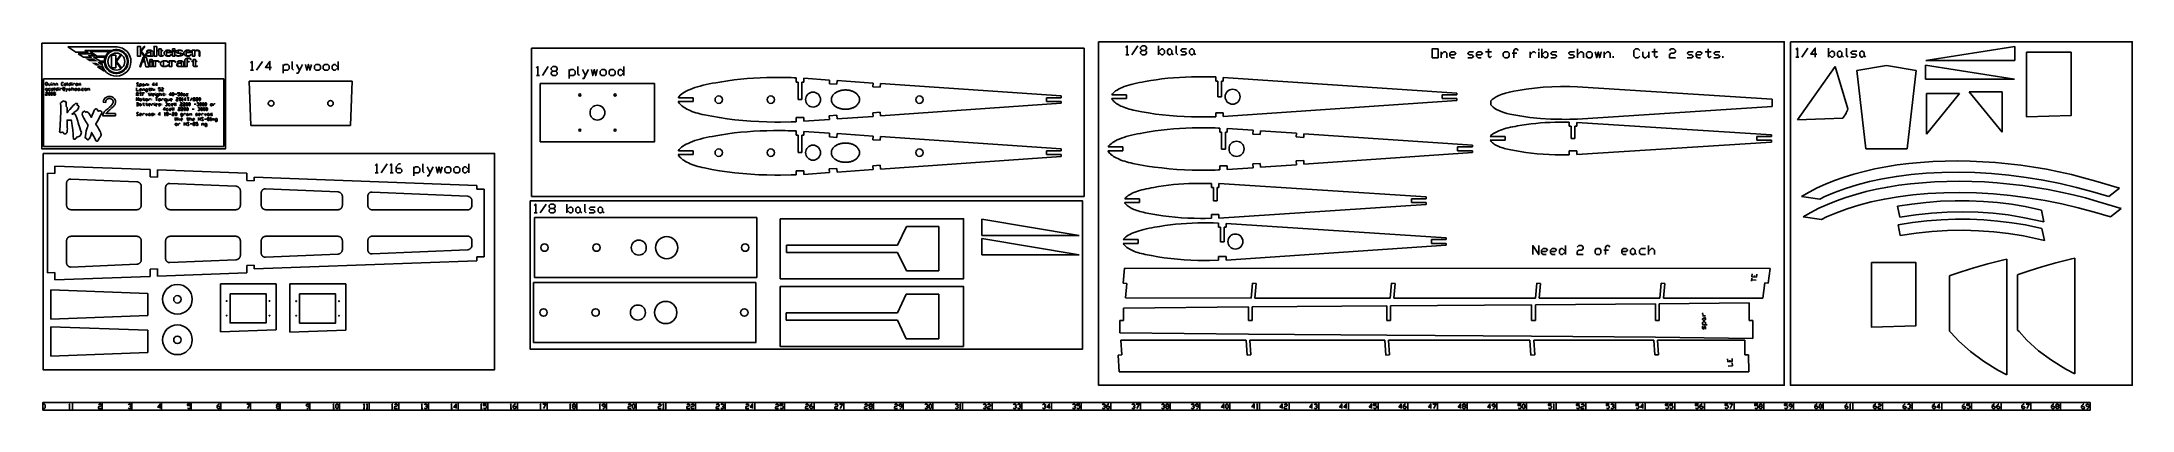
# Model space of a CAD drawing. Extents: x 0.2 to 70.7, y 1.4 to 13.9.
import ezdxf

# ---------------------------------------------------------------- set-up
doc = ezdxf.new("R2010")
doc.units = 0
doc.layers.get('0').update_dxf_attribs({"color": 9, "linetype": 'CONTINUOUS'})

msp = doc.modelspace()

# ---------------------------------------------------------------- linework, layer by layer
at = {"color": 7, "linetype": 'CONTINUOUS'}
for p, q in [((63.708, 13.226, 0), (66.708, 13.703)), ((66.708, 13.703, 0), (66.708, 13.226)), ((60.652, 13.028, 0), (59.384, 11.232, 0)), ((61.382, 12.896), (62.385, 13.056, 0)), ((61.382, 12.896, 0), (61.691, 10.256, 0)), ((63.388, 12.896, 0), (62.385, 13.056, 0)), ((63.388, 12.896, 0), (63.08, 10.256, 0)), ((63.7, 13.076, 0), (63.7, 12.599, 0)), ((66.7, 12.599, 0), (63.7, 13.076, 0)), ((63.708, 13.226, 0), (66.708, 13.226, 0)), ((0.269, 12.607), (6.353, 12.607)), ((0.269, 10.329), (0.269, 12.607)), ((6.353, 12.607), (6.353, 10.329)), ((10.678, 12.535), (7.206, 12.535)), ((7.206, 12.535), (7.261, 11.035)), ((10.678, 12.535), (10.622, 11.035)), ((25.642, 12.504, 0), (25.642, 12.646, 0)), ((25.705, 12.504, 0), (25.642, 12.504, 0)), ((25.705, 11.912, 0), (25.705, 12.504, 0)), ((25.83, 12.504, 0), (25.83, 11.912, 0)), ((25.892, 12.504, 0), (25.83, 12.504, 0)), ((25.892, 12.629, 0), (26.765, 12.57, 0)), ((25.892, 12.629, 0), (25.892, 12.504, 0)), ((26.765, 12.57, 0), (26.757, 12.445, 0)), ((26.757, 12.445, 0), (27.007, 12.428, 0)), ((27.015, 12.553, 0), (27.007, 12.428, 0)), ((27.015, 12.553, 0), (28.229, 12.47, 0)), ((28.229, 12.47, 0), (28.221, 12.345, 0)), ((28.221, 12.345, 0), (28.471, 12.328, 0)), ((28.479, 12.453, 0), (28.471, 12.328, 0)), ((28.479, 12.453, 0), (34.571, 12.037, 0)), ((34.571, 12.037, 0), (34.571, 11.974, 0)), ((36.273, 12.071, 0), (36.773, 12.071, 0)), ((36.773, 12.071, 0), (36.773, 11.946, 0)), ((39.783, 12.535, 0), (39.783, 12.674, 0)), ((39.783, 12.535, 0), (39.845, 12.535, 0)), ((39.845, 12.003, 0), (39.845, 12.535, 0)), ((39.97, 12.003, 0), (39.845, 12.003, 0)), ((39.97, 12.535, 0), (39.97, 12.003, 0)), ((39.97, 12.535, 0), (40.033, 12.535, 0)), ((40.033, 12.66, 0), (47.91, 12.134, 0)), ((40.033, 12.66, 0), (40.033, 12.535, 0)), ((47.41, 12.071, 0), (47.91, 12.071, 0)), ((47.41, 11.946, 0), (47.41, 12.071, 0)), ((47.91, 12.134, 0), (47.91, 12.071, 0)), ((51.696, 12.35, 0), (51.717, 12.349, 0)), ((51.717, 12.349, 0), (51.967, 12.343, 0)), ((51.967, 12.343, 0), (58.538, 11.928, 0)), ((66.7, 12.599, 0), (63.7, 12.599, 0)), ((63.738, 12.113, 0), (63.738, 10.748, 0)), ((63.738, 10.748, 0), (64.851, 12.113, 0)), ((64.851, 12.113, 0), (63.738, 12.113, 0)), ((65.169, 12.175, 0), (66.281, 10.81, 0)), ((66.281, 12.175, 0), (65.169, 12.175, 0)), ((66.281, 10.81, 0), (66.281, 12.175, 0)), ((22.169, 11.849, 0), (21.665, 11.849, 0)), ((21.669, 11.974, 0), (22.169, 11.974, 0)), ((22.169, 11.974, 0), (22.169, 11.849, 0)), ((25.642, 11.305, 0), (25.892, 11.305, 0)), ((25.642, 11.167, 0), (25.642, 11.305, 0)), ((25.83, 11.912, 0), (25.705, 11.912, 0)), ((25.892, 11.305, 0), (25.892, 11.18, 0)), ((27.006, 11.383, 0), (26.756, 11.366, 0)), ((26.756, 11.366, 0), (26.765, 11.241, 0)), ((27.006, 11.383, 0), (27.015, 11.259, 0)), ((28.229, 11.343, 0), (27.015, 11.259, 0)), ((28.471, 11.486, 0), (28.221, 11.468, 0)), ((28.221, 11.468, 0), (28.229, 11.343, 0)), ((28.471, 11.486, 0), (28.479, 11.361, 0)), ((34.571, 11.787, 0), (28.479, 11.361, 0)), ((34.071, 11.974, 0), (34.571, 11.974, 0)), ((34.071, 11.849, 0), (34.071, 11.974, 0)), ((34.571, 11.849, 0), (34.071, 11.849, 0)), ((34.571, 11.849, 0), (34.571, 11.787, 0)), ((36.773, 11.946, 0), (36.273, 11.946, 0)), ((39.205, 11.328, 0), (39.378, 11.326, 0)), ((39.783, 11.471, 0), (40.033, 11.471, 0)), ((39.783, 11.335, 0), (39.783, 11.471, 0)), ((47.91, 11.884, 0), (40.033, 11.346, 0)), ((40.033, 11.471, 0), (40.033, 11.346, 0)), ((47.91, 11.946, 0), (47.41, 11.946, 0)), ((47.91, 11.946, 0), (47.91, 11.884, 0)), ((49.056, 11.865, 0), (49.056, 11.74, 0)), ((58.538, 11.678, 0), (51.967, 11.255, 0)), ((58.538, 11.928, 0), (58.538, 11.678, 0)), ((59.384, 11.232, 0), (60.912, 11.288, 0)), ((7.261, 11.035), (10.622, 11.035)), ((10.373, 11.035), (7.511, 11.035)), ((24.922, 11.156, 0), (25.113, 11.155, 0)), ((25.642, 10.717, 0), (25.642, 10.858, 0)), ((25.705, 10.717, 0), (25.642, 10.717, 0)), ((25.705, 10.124, 0), (25.705, 10.717, 0)), ((25.83, 10.717, 0), (25.83, 10.124, 0)), ((25.892, 10.717, 0), (25.83, 10.717, 0)), ((26.765, 11.241, 0), (25.892, 11.18, 0)), ((25.892, 10.842, 0), (26.765, 10.782, 0)), ((25.892, 10.842, 0), (25.892, 10.717, 0)), ((26.765, 10.782, 0), (26.757, 10.657, 0)), ((26.757, 10.657, 0), (27.007, 10.64, 0)), ((27.015, 10.765, 0), (27.007, 10.64, 0)), ((27.015, 10.765, 0), (28.229, 10.682, 0)), ((28.229, 10.682, 0), (28.221, 10.557, 0)), ((28.479, 10.665, 0), (28.471, 10.54, 0)), ((28.479, 10.665, 0), (34.571, 10.249, 0)), ((39.915, 10.812, 0), (39.915, 10.952, 0)), ((39.915, 10.812, 0), (39.978, 10.812, 0)), ((39.978, 10.246, 0), (39.978, 10.812, 0)), ((40.103, 10.812, 0), (40.103, 10.246, 0)), ((40.103, 10.812, 0), (40.165, 10.812, 0)), ((40.165, 10.936, 0), (41.038, 10.877, 0)), ((40.165, 10.936, 0), (40.165, 10.812, 0)), ((41.038, 10.877, 0), (41.03, 10.752, 0)), ((41.03, 10.752, 0), (41.28, 10.735, 0)), ((41.288, 10.86, 0), (41.28, 10.735, 0)), ((41.288, 10.86, 0), (42.503, 10.778, 0)), ((42.503, 10.778, 0), (42.494, 10.653, 0)), ((42.494, 10.653, 0), (42.744, 10.636, 0)), ((42.753, 10.761, 0), (42.744, 10.636, 0)), ((42.753, 10.761, 0), (48.432, 10.378, 0)), ((49.033, 10.668, 0), (49.533, 10.668, 0)), ((49.533, 10.668, 0), (49.533, 10.543, 0)), ((51.44, 11.247, 0), (51.58, 11.246, 0)), ((51.674, 11.152, 0), (51.695, 11.151, 0)), ((51.695, 11.02, 0), (51.695, 11.151, 0)), ((51.695, 11.02, 0), (51.757, 11.02, 0)), ((51.717, 11.249, 0), (51.967, 11.255, 0)), ((51.757, 10.601, 0), (51.757, 11.02, 0)), ((51.882, 10.601, 0), (51.757, 10.601, 0)), ((51.882, 11.02, 0), (51.882, 10.601, 0)), ((51.882, 11.02, 0), (51.945, 11.02, 0)), ((51.945, 11.145, 0), (58.515, 10.73, 0)), ((51.945, 11.145, 0), (51.945, 11.02, 0)), ((58.015, 10.668, 0), (58.515, 10.668, 0)), ((58.015, 10.543, 0), (58.015, 10.668, 0)), ((58.515, 10.73, 0), (58.515, 10.668, 0)), ((6.353, 10.329), (0.269, 10.329)), ((22.169, 10.061, 0), (21.665, 10.061, 0)), ((21.669, 10.186, 0), (22.169, 10.186, 0)), ((22.169, 10.186, 0), (22.169, 10.061, 0)), ((25.83, 10.124, 0), (25.705, 10.124, 0)), ((28.221, 10.557, 0), (28.471, 10.54, 0)), ((34.571, 9.999, 0), (28.479, 9.573, 0)), ((34.071, 10.186, 0), (34.571, 10.186, 0)), ((34.071, 10.061, 0), (34.071, 10.186, 0)), ((34.571, 10.061, 0), (34.071, 10.061, 0)), ((34.571, 10.249, 0), (34.571, 10.186, 0)), ((34.571, 10.061, 0), (34.571, 9.999, 0)), ((36.152, 10.315, 0), (36.652, 10.315, 0)), ((36.652, 10.19, 0), (36.152, 10.19, 0)), ((36.652, 10.315, 0), (36.652, 10.19, 0)), ((40.103, 10.246, 0), (39.978, 10.246, 0)), ((42.753, 9.735, 0), (48.432, 10.128, 0)), ((47.932, 10.315, 0), (48.432, 10.315, 0)), ((47.932, 10.19, 0), (47.932, 10.315, 0)), ((48.432, 10.19, 0), (47.932, 10.19, 0)), ((48.432, 10.378, 0), (48.432, 10.315, 0)), ((48.432, 10.19, 0), (48.432, 10.128, 0)), ((49.533, 10.543, 0), (49.033, 10.543, 0)), ((51.417, 10.05, 0), (51.558, 10.049, 0)), ((51.695, 10.183, 0), (51.945, 10.183, 0)), ((51.695, 10.051, 0), (51.695, 10.183, 0)), ((58.515, 10.48, 0), (51.945, 10.058, 0)), ((51.945, 10.183, 0), (51.945, 10.058, 0)), ((58.515, 10.543, 0), (58.015, 10.543, 0)), ((58.515, 10.543, 0), (58.515, 10.48, 0)), ((61.691, 10.256), (63.08, 10.256)), ((0.653, 9.423), (0.403, 9.432)), ((0.403, 9.432), (0.403, 6.074)), ((3.861, 9.555), (0.653, 9.673)), ((0.653, 9.673), (0.653, 9.423)), ((1.195, 9.236), (3.419, 9.143)), ((3.861, 9.305), (3.861, 9.555)), ((4.111, 9.296), (3.861, 9.305)), ((7.126, 9.434), (4.111, 9.546)), ((4.111, 9.546), (4.111, 9.296)), ((7.126, 9.184), (7.126, 9.434)), ((7.376, 9.175), (7.126, 9.184)), ((7.376, 9.3), (7.376, 9.175)), ((14.876, 9.022), (7.376, 9.3)), ((24.922, 9.368, 0), (25.113, 9.367, 0)), ((25.642, 9.517, 0), (25.892, 9.517, 0)), ((25.642, 9.379, 0), (25.642, 9.517, 0)), ((25.892, 9.517, 0), (25.892, 9.392, 0)), ((26.765, 9.453, 0), (25.892, 9.392, 0)), ((27.006, 9.595, 0), (26.756, 9.578, 0)), ((26.756, 9.578, 0), (26.765, 9.453, 0)), ((27.006, 9.595, 0), (27.015, 9.471, 0)), ((28.229, 9.555, 0), (27.015, 9.471, 0)), ((28.471, 9.698, 0), (28.221, 9.68, 0)), ((28.221, 9.68, 0), (28.229, 9.555, 0)), ((28.471, 9.698, 0), (28.479, 9.573, 0)), ((39.247, 9.534, 0), (39.429, 9.532, 0)), ((39.915, 9.681, 0), (40.165, 9.681, 0)), ((39.915, 9.543, 0), (39.915, 9.681, 0)), ((40.165, 9.681, 0), (40.165, 9.557, 0)), ((40.165, 9.557, 0), (41.038, 9.617, 0)), ((41.03, 9.742, 0), (41.28, 9.759, 0)), ((41.03, 9.742, 0), (41.038, 9.617, 0)), ((41.28, 9.759, 0), (41.288, 9.634, 0)), ((41.288, 9.634, 0), (42.503, 9.718, 0)), ((42.494, 9.843, 0), (42.744, 9.86, 0)), ((42.494, 9.843, 0), (42.503, 9.718, 0)), ((42.744, 9.86, 0), (42.753, 9.735, 0)), ((1.049, 9.1), (1.049, 8.353)), ((3.566, 8.99), (3.566, 8.355)), ((4.387, 8.951), (4.387, 8.353)), ((4.531, 9.087), (6.755, 8.994)), ((6.905, 8.841), (6.905, 8.355)), ((7.61, 8.771), (7.61, 8.353)), ((7.755, 8.907), (10.195, 8.801)), ((10.344, 8.648), (10.344, 8.356)), ((11.202, 8.66), (11.202, 8.346)), ((11.347, 8.796), (14.56, 8.657)), ((14.71, 8.504), (14.71, 8.349)), ((14.876, 9.022), (14.876, 8.897)), ((14.876, 8.897), (15.126, 8.888)), ((15.126, 8.888), (15.126, 6.618)), ((36.71, 8.567, 0), (37.21, 8.567, 0)), ((37.21, 8.567, 0), (37.21, 8.442, 0)), ((39.542, 9.09, 0), (39.639, 9.088, 0)), ((39.639, 8.955, 0), (39.639, 9.088, 0)), ((39.639, 8.955, 0), (39.701, 8.955, 0)), ((39.701, 8.5, 0), (39.701, 8.955, 0)), ((39.826, 8.5, 0), (39.701, 8.5, 0)), ((39.826, 8.955, 0), (39.826, 8.5, 0)), ((39.826, 8.955, 0), (39.889, 8.955, 0)), ((39.889, 9.08, 0), (46.873, 8.63, 0)), ((39.889, 9.08, 0), (39.889, 8.955, 0)), ((46.373, 8.567, 0), (46.873, 8.567, 0)), ((46.373, 8.442, 0), (46.373, 8.567, 0)), ((46.873, 8.63, 0), (46.873, 8.567, 0)), ((59.521, 8.644), (60.135, 8.556)), ((69.337, 8.8), (69.876, 8.642)), ((70.238, 8.928), (69.876, 8.642)), ((1.203, 8.201), (3.414, 8.201)), ((4.542, 8.201), (6.753, 8.201)), ((7.765, 8.201), (10.193, 8.201)), ((11.357, 8.194), (14.558, 8.194)), ((24.314, 7.935, 0), (16.814, 7.935, 0)), ((16.814, 5.912, 0), (16.814, 7.935, 0)), ((24.314, 7.935, 0), (24.314, 5.912, 0)), ((31.895, 7.882, 0), (31.895, 7.332, 0)), ((37.21, 8.442, 0), (36.71, 8.442, 0)), ((39.267, 7.909, 0), (39.418, 7.908, 0)), ((39.639, 8.045, 0), (39.889, 8.045, 0)), ((39.639, 7.912, 0), (39.639, 8.045, 0)), ((39.699, 7.757, 0), (39.877, 7.753, 0)), ((39.877, 7.617, 0), (39.877, 7.753, 0)), ((46.873, 8.38, 0), (39.889, 7.92, 0)), ((39.889, 8.045, 0), (39.889, 7.92, 0)), ((46.873, 8.442, 0), (46.373, 8.442, 0)), ((46.873, 8.442, 0), (46.873, 8.38, 0)), ((59.581, 7.961), (60.194, 7.873)), ((62.836, 7.951), (62.76, 8.319)), ((67.692, 7.789), (67.609, 8.191)), ((69.397, 8.116), (69.936, 7.959)), ((70.297, 8.245), (69.936, 7.959)), ((1.049, 6.406), (1.049, 7.153)), ((1.203, 7.305), (3.414, 7.305)), ((3.566, 6.516), (3.566, 7.151)), ((4.387, 6.555), (4.387, 7.153)), ((4.542, 7.305), (6.753, 7.305)), ((6.905, 6.665), (6.905, 7.151)), ((7.61, 6.735), (7.61, 7.153)), ((7.765, 7.305), (10.193, 7.305)), ((10.344, 6.858), (10.344, 7.151)), ((11.202, 6.846), (11.202, 7.16)), ((11.357, 7.312), (14.558, 7.312)), ((14.71, 7.002), (14.71, 7.157)), ((29.057, 7.012, 0), (29.353, 7.637, 0)), ((29.353, 7.637, 0), (30.448, 7.637, 0)), ((30.448, 7.637, 0), (30.448, 6.137, 0)), ((31.895, 7.332, 0), (35.181, 7.332, 0)), ((31.895, 7.229, 0), (31.895, 6.679, 0)), ((36.663, 7.192, 0), (37.163, 7.192, 0)), ((37.163, 7.067, 0), (36.663, 7.067, 0)), ((37.163, 7.192, 0), (37.163, 7.067, 0)), ((39.877, 7.617, 0), (39.939, 7.617, 0)), ((39.939, 7.124, 0), (39.939, 7.617, 0)), ((40.064, 7.124, 0), (39.939, 7.124, 0)), ((40.064, 7.617, 0), (40.064, 7.124, 0)), ((40.064, 7.617, 0), (40.127, 7.617, 0)), ((40.127, 7.742, 0), (47.547, 7.254, 0)), ((40.127, 7.742, 0), (40.127, 7.617, 0)), ((47.047, 7.192, 0), (47.547, 7.192, 0)), ((47.047, 7.067, 0), (47.047, 7.192, 0)), ((47.547, 7.067, 0), (47.047, 7.067, 0)), ((47.547, 7.254, 0), (47.547, 7.192, 0)), ((47.547, 7.067, 0), (47.547, 7.004, 0)), ((62.852, 7.327), (62.776, 7.695)), ((67.708, 7.164), (67.625, 7.566)), ((1.195, 6.27), (3.419, 6.363)), ((4.531, 6.419), (6.755, 6.512)), ((14.876, 6.484), (7.376, 6.206)), ((7.755, 6.599), (10.195, 6.705)), ((11.347, 6.71), (14.56, 6.849)), ((14.876, 6.609), (15.126, 6.618)), ((14.876, 6.484), (14.876, 6.609)), ((25.104, 6.762, 0), (25.104, 7.012, 0)), ((25.31, 7.012, 0), (29.057, 7.012, 0)), ((25.31, 7.012, 0), (25.31, 6.762, 0)), ((29.057, 6.762, 0), (25.31, 6.762, 0)), ((29.057, 6.762, 0), (29.353, 6.137, 0)), ((31.895, 6.679, 0), (35.181, 6.679, 0)), ((39.404, 6.492, 0), (39.566, 6.491, 0)), ((39.877, 6.63, 0), (40.127, 6.63, 0)), ((39.877, 6.497, 0), (39.877, 6.63, 0)), ((47.547, 7.004, 0), (40.127, 6.505, 0)), ((40.127, 6.63, 0), (40.127, 6.505, 0)), ((66.441, 6.535), (66.441, 2.638)), ((68.735, 6.569), (68.735, 2.671)), ((0.653, 6.083), (0.403, 6.074)), ((0.653, 5.833), (0.653, 6.083)), ((3.861, 5.951), (0.653, 5.833)), ((4.111, 6.21), (3.861, 6.201)), ((3.861, 6.201), (3.861, 5.951)), ((4.111, 5.96), (4.111, 6.21)), ((7.126, 6.072), (4.111, 5.96)), ((8.113, 5.709), (6.231, 5.709)), ((6.231, 4.081), (6.231, 5.709)), ((7.376, 6.331), (7.126, 6.322)), ((7.126, 6.322), (7.126, 6.072)), ((7.376, 6.206), (7.376, 6.331)), ((8.113, 4.151), (8.113, 5.709)), ((10.457, 5.704), (8.574, 5.704)), ((8.574, 4.076), (8.574, 5.704)), ((10.457, 4.146), (10.457, 5.704)), ((24.283, 5.748, 0), (16.783, 5.748, 0)), ((16.783, 3.725, 0), (16.783, 5.748, 0)), ((24.316, 5.912, 0), (16.814, 5.912, 0)), ((24.283, 5.748, 0), (24.283, 3.725, 0)), ((31.283, 5.875, 0), (25.104, 5.875, 0)), ((29.353, 6.137, 0), (30.448, 6.137, 0)), ((36.659, 5.723, 0), (36.706, 6.227, 0)), ((36.659, 5.723, 0), (36.784, 5.711, 0)), ((36.706, 6.227, 0), (58.466, 6.224, 0)), ((36.784, 5.711, 0), (36.738, 5.227, 0)), ((40.972, 5.226, 0), (41.019, 5.728, 0)), ((41.019, 5.728, 0), (41.144, 5.717, 0)), ((41.144, 5.717, 0), (41.098, 5.226, 0)), ((45.657, 5.226, 0), (45.704, 5.728, 0)), ((45.704, 5.728, 0), (45.829, 5.716, 0)), ((45.829, 5.716, 0), (45.783, 5.226, 0)), ((50.557, 5.225, 0), (50.604, 5.727, 0)), ((50.604, 5.727, 0), (50.729, 5.716, 0)), ((50.729, 5.716, 0), (50.683, 5.225, 0)), ((54.746, 5.225, 0), (54.793, 5.727, 0)), ((54.793, 5.727, 0), (54.918, 5.715, 0)), ((54.918, 5.715, 0), (54.872, 5.225, 0)), ((58.215, 5.225, 0), (58.282, 5.739, 0)), ((58.282, 5.739, 0), (58.401, 5.723, 0)), ((58.401, 5.723, 0), (58.466, 6.224, 0)), ((64.513, 5.974), (64.534, 5.982)), ((64.513, 5.974), (64.513, 4.11)), ((66.807, 6.008), (66.828, 6.015)), ((66.807, 6.008), (66.807, 4.144)), ((0.517, 5.503, 0), (3.785, 5.382, 0)), ((0.517, 5.503, 0), (0.517, 4.512, 0)), ((3.785, 5.382), (3.784, 4.632)), ((29.052, 4.73, 0), (29.347, 5.355, 0)), ((29.347, 5.355, 0), (30.443, 5.355, 0)), ((30.443, 5.355, 0), (30.443, 3.855, 0)), ((36.738, 5.227, 0), (40.972, 5.226, 0)), ((45.548, 4.961, 0), (41.008, 4.924, 0)), ((41.098, 5.226, 0), (45.657, 5.226, 0)), ((45.548, 4.468, 0), (45.548, 4.961, 0)), ((50.427, 5, 0), (45.673, 4.962, 0)), ((45.673, 4.468, 0), (45.673, 4.962, 0)), ((45.783, 5.226, 0), (50.557, 5.225, 0)), ((50.427, 4.468, 0), (50.427, 5, 0)), ((54.597, 5.033, 0), (50.552, 5.001, 0)), ((50.552, 4.468, 0), (50.552, 5.001, 0)), ((50.683, 5.225, 0), (54.746, 5.225, 0)), ((54.597, 4.468, 0), (54.597, 5.033, 0)), ((57.761, 5.066, 0), (54.722, 5.034, 0)), ((54.722, 4.468, 0), (54.722, 5.034, 0)), ((54.872, 5.225, 0), (58.215, 5.225, 0)), ((57.761, 4.472, 0), (57.761, 5.066, 0)), ((3.784, 4.632, 0), (0.517, 4.512, 0)), ((0.517, 4.259, 0), (3.785, 4.138, 0)), ((0.517, 4.259, 0), (0.517, 3.268, 0)), ((25.099, 4.48, 0), (25.099, 4.73, 0)), ((25.305, 4.73, 0), (29.052, 4.73, 0)), ((25.305, 4.73, 0), (25.305, 4.48, 0)), ((29.052, 4.48, 0), (25.305, 4.48, 0)), ((29.052, 4.48, 0), (29.347, 3.855, 0)), ((36.668, 4.468, 0), (36.543, 4.468, 0)), ((36.543, 4.049, 0), (36.543, 4.468, 0)), ((36.668, 4.888, 0), (40.883, 4.923, 0)), ((36.668, 4.468, 0), (36.668, 4.888, 0)), ((40.883, 4.468, 0), (40.883, 4.923, 0)), ((40.883, 4.468, 0), (41.008, 4.468, 0)), ((41.008, 4.468, 0), (41.008, 4.924, 0)), ((45.548, 4.468, 0), (45.673, 4.468, 0)), ((50.427, 4.468, 0), (50.552, 4.468, 0)), ((54.597, 4.468, 0), (54.722, 4.468, 0)), ((57.761, 4.472, 0), (57.886, 4.472, 0)), ((57.886, 4.472, 0), (57.886, 3.866, 0)), ((3.785, 4.138), (3.784, 3.388)), ((8.113, 4.151), (6.231, 4.081)), ((10.457, 4.146), (8.574, 4.075)), ((24.285, 3.725, 0), (16.783, 3.725, 0)), ((31.277, 3.593, 0), (25.099, 3.593, 0)), ((29.347, 3.855, 0), (30.443, 3.855, 0)), ((36.543, 4.049, 0), (40.883, 4.012, 0)), ((36.585, 3.802, 0), (40.808, 3.803, 0)), ((36.585, 3.802, 0), (36.615, 3.313, 0)), ((40.839, 3.302, 0), (40.808, 3.803, 0)), ((45.548, 3.975, 0), (40.883, 4.012, 0)), ((40.934, 3.803, 0), (45.481, 3.804, 0)), ((40.934, 3.803, 0), (40.964, 3.31, 0)), ((45.512, 3.303, 0), (45.481, 3.804, 0)), ((50.427, 3.936, 0), (45.548, 3.975, 0)), ((45.607, 3.804, 0), (50.369, 3.805, 0)), ((45.607, 3.804, 0), (45.637, 3.311, 0)), ((50.4, 3.305, 0), (50.369, 3.805, 0)), ((54.597, 3.903, 0), (50.427, 3.936, 0)), ((50.502, 3.805, 0), (54.548, 3.806, 0)), ((50.502, 3.805, 0), (50.532, 3.313, 0)), ((54.578, 3.306, 0), (54.548, 3.806, 0)), ((54.597, 3.903, 0), (57.886, 3.866, 0)), ((54.673, 3.806, 0), (57.607, 3.807, 0)), ((54.673, 3.806, 0), (54.703, 3.313, 0)), ((57.607, 3.807, 0), (57.617, 3.307, 0)), ((64.56, 4.06), (64.513, 4.11)), ((66.854, 4.093), (66.807, 4.144)), ((3.784, 3.388, 0), (0.517, 3.268, 0)), ((36.49, 3.305, 0), (36.615, 3.313, 0)), ((36.525, 2.733, 0), (36.49, 3.305, 0)), ((40.964, 3.31, 0), (40.839, 3.302, 0)), ((45.637, 3.311, 0), (45.512, 3.303, 0)), ((50.532, 3.313, 0), (50.4, 3.305, 0)), ((54.703, 3.313, 0), (54.578, 3.306, 0)), ((57.617, 3.307, 0), (57.737, 3.307, 0)), ((57.737, 3.307, 0), (57.748, 2.737, 0)), ((36.525, 2.733, 0), (57.748, 2.737, 0))]:
    msp.add_line(p, q, dxfattribs=at)
at = {"color": 7, "linetype": 'CONTINUOUS', "ltscale": 0.25}
for p, q in [((60.652, 13.028, 0), (61.087, 11.597, 0)), ((21.674, 11.985, 0), (21.669, 11.974, 0)), ((24.972, 12.655, 0), (24.872, 12.655, 0)), ((25.071, 12.655, 0), (24.972, 12.655, 0)), ((25.171, 12.655, 0), (25.071, 12.655, 0)), ((25.271, 12.655, 0), (25.171, 12.655, 0)), ((25.371, 12.651, 0), (25.271, 12.655, 0)), ((25.466, 12.651, 0), (25.371, 12.651, 0)), ((25.566, 12.648, 0), (25.466, 12.651, 0)), ((25.642, 12.646, 0), (25.566, 12.648, 0)), ((36.275, 12.076, 0), (36.273, 12.071, 0)), ((39.25, 12.679, 0), (39.16, 12.679, 0)), ((39.34, 12.679, 0), (39.25, 12.679, 0)), ((39.43, 12.679, 0), (39.34, 12.679, 0)), ((39.52, 12.679, 0), (39.43, 12.679, 0)), ((39.61, 12.676, 0), (39.52, 12.679, 0)), ((39.696, 12.676, 0), (39.61, 12.676, 0)), ((39.783, 12.674, 0), (39.696, 12.676, 0)), ((51.476, 12.35, 0), (51.403, 12.35, 0)), ((51.55, 12.35, 0), (51.476, 12.35, 0)), ((51.623, 12.35, 0), (51.55, 12.35, 0)), ((51.696, 12.35, 0), (51.623, 12.35, 0)), ((21.665, 11.849, 0), (21.673, 11.826, 0)), ((36.273, 11.946, 0), (36.278, 11.932, 0)), ((39.378, 11.326, 0), (39.696, 11.332, 0)), ((39.696, 11.332, 0), (39.783, 11.335, 0)), ((24.972, 10.867, 0), (24.872, 10.867, 0)), ((25.071, 10.867, 0), (24.972, 10.867, 0)), ((25.171, 10.867, 0), (25.071, 10.867, 0)), ((25.113, 11.155, 0), (25.466, 11.161, 0)), ((25.271, 10.867, 0), (25.171, 10.867, 0)), ((25.371, 10.863, 0), (25.271, 10.867, 0)), ((25.466, 10.863, 0), (25.371, 10.863, 0)), ((25.466, 11.161, 0), (25.566, 11.164, 0)), ((25.566, 10.86, 0), (25.466, 10.863, 0)), ((25.566, 11.164, 0), (25.642, 11.167, 0)), ((25.642, 10.858, 0), (25.566, 10.86, 0)), ((39.294, 10.96, 0), (39.199, 10.96, 0)), ((39.389, 10.96, 0), (39.294, 10.96, 0)), ((39.484, 10.96, 0), (39.389, 10.96, 0)), ((39.579, 10.96, 0), (39.484, 10.96, 0)), ((39.674, 10.957, 0), (39.579, 10.96, 0)), ((39.765, 10.957, 0), (39.674, 10.957, 0)), ((39.86, 10.954, 0), (39.765, 10.957, 0)), ((39.915, 10.952, 0), (39.86, 10.954, 0)), ((51.454, 11.152, 0), (51.38, 11.152, 0)), ((51.527, 11.152, 0), (51.454, 11.152, 0)), ((51.6, 11.152, 0), (51.527, 11.152, 0)), ((51.58, 11.246, 0), (51.717, 11.249, 0)), ((51.674, 11.152, 0), (51.6, 11.152, 0)), ((21.665, 10.061, 0), (21.673, 10.038, 0)), ((21.674, 10.197, 0), (21.669, 10.186, 0)), ((36.155, 10.323, 0), (36.152, 10.315, 0)), ((36.152, 10.19, 0), (36.159, 10.171, 0)), ((51.558, 10.049, 0), (51.695, 10.051, 0)), ((25.113, 9.367, 0), (25.466, 9.373, 0)), ((25.466, 9.373, 0), (25.566, 9.377, 0)), ((25.566, 9.377, 0), (25.642, 9.379, 0)), ((39.429, 9.532, 0), (39.765, 9.538, 0)), ((39.765, 9.538, 0), (39.86, 9.542, 0)), ((39.86, 9.542, 0), (39.915, 9.543, 0)), ((70.238, 8.928), (69.439, 9.165)), ((39.307, 9.09, 0), (39.228, 9.09, 0)), ((39.385, 9.09, 0), (39.307, 9.09, 0)), ((39.464, 9.09, 0), (39.385, 9.09, 0)), ((39.542, 9.09, 0), (39.464, 9.09, 0)), ((70.297, 8.245), (69.498, 8.482)), ((35.181, 7.332, 0), (31.895, 7.882, 0)), ((36.71, 8.442, 0), (36.712, 8.437, 0)), ((39.446, 7.757, 0), (39.362, 7.757, 0)), ((39.418, 7.908, 0), (39.639, 7.912, 0)), ((39.53, 7.757, 0), (39.446, 7.757, 0)), ((39.614, 7.757, 0), (39.53, 7.757, 0)), ((39.699, 7.757, 0), (39.614, 7.757, 0)), ((66.986, 7.944), (67.692, 7.789)), ((67.056, 8.312), (67.609, 8.191)), ((35.181, 6.679, 0), (31.895, 7.229, 0)), ((36.663, 7.067, 0), (36.667, 7.057, 0)), ((67.001, 7.319), (67.708, 7.164)), ((67.072, 7.688), (67.625, 7.566)), ((39.566, 6.491, 0), (39.863, 6.496, 0)), ((39.863, 6.496, 0), (39.877, 6.497, 0)), ((64.825, 3.768), (64.56, 4.06)), ((65.217, 3.418), (64.825, 3.768)), ((67.119, 3.802), (66.854, 4.093)), ((67.511, 3.451), (67.119, 3.802)), ((65.657, 3.093), (65.217, 3.418)), ((66.14, 2.799), (65.657, 3.093)), ((67.951, 3.126), (67.511, 3.451)), ((68.434, 2.832), (67.951, 3.126)), ((68.735, 2.671), (68.434, 2.832)), ((66.441, 2.638), (66.14, 2.799))]:
    msp.add_line(p, q, dxfattribs=at)
at = {"color": 3}
for p, q in [((57.839, 5.794, 0), (57.849, 5.893, 0)), ((57.993, 5.829, 0), (57.844, 5.843, 0)), ((57.928, 5.936, 0), (57.933, 5.986, 0)), ((56.188, 4.626, 0), (56.288, 4.626, 0)), ((56.188, 4.326, 0), (56.338, 4.326, 0)), ((57.112, 3.086, 0), (57.109, 3.136, 0))]:
    msp.add_line(p, q, dxfattribs=at)
at = {"color": 7, "linetype": 'CONTINUOUS', "flags": 128}
for points in [[(0.214, 13.817), (0.214, 10.258), (6.409, 10.258), (6.409, 13.817), (0.214, 13.817)], [(60.912, 11.288), (60.939, 11.321), (60.964, 11.357), (60.988, 11.393), (61.011, 11.432), (61.032, 11.471), (61.052, 11.512), (61.07, 11.554), (61.087, 11.597)], [(1.195, 9.236), (1.188, 9.236), (1.181, 9.236), (1.174, 9.235), (1.167, 9.234), (1.16, 9.233), (1.153, 9.232), (1.146, 9.23), (1.14, 9.228), (1.133, 9.225), (1.127, 9.222), (1.12, 9.219), (1.114, 9.215), (1.109, 9.212), (1.103, 9.208), (1.097, 9.203), (1.092, 9.199), (1.087, 9.194), (1.082, 9.189), (1.078, 9.183), (1.074, 9.178), (1.07, 9.172), (1.066, 9.166), (1.063, 9.16), (1.06, 9.154), (1.057, 9.147), (1.055, 9.141), (1.053, 9.134), (1.052, 9.127), (1.05, 9.121), (1.049, 9.114), (1.049, 9.107), (1.049, 9.1)], [(69.439, 9.165), (69.031, 9.28), (68.618, 9.384), (68.198, 9.478), (67.775, 9.562), (67.348, 9.635), (66.918, 9.698), (66.488, 9.749), (66.058, 9.79), (65.629, 9.819), (65.202, 9.837), (64.778, 9.844), (64.359, 9.839), (63.945, 9.823), (63.538, 9.796), (63.138, 9.757), (62.747, 9.708), (62.366, 9.647), (61.996, 9.576), (61.637, 9.494), (61.29, 9.402), (60.957, 9.299), (60.638, 9.187), (60.334, 9.065), (60.047, 8.934), (59.775, 8.793), (59.521, 8.644)], [(69.498, 8.482), (69.091, 8.596), (68.677, 8.701), (68.258, 8.795), (67.834, 8.879), (67.407, 8.952), (66.978, 9.014), (66.548, 9.066), (66.118, 9.106), (65.688, 9.136), (65.261, 9.154), (64.838, 9.16), (64.419, 9.156), (64.005, 9.14), (63.598, 9.112), (63.198, 9.074), (62.807, 9.025), (62.426, 8.964), (62.055, 8.893), (61.696, 8.811), (61.35, 8.719), (61.017, 8.616), (60.698, 8.504), (60.394, 8.382), (60.106, 8.25), (59.835, 8.11), (59.581, 7.961)], [(69.337, 8.8), (68.793, 8.949), (68.239, 9.081), (67.671, 9.194), (67.092, 9.29), (66.509, 9.364), (65.931, 9.418), (65.361, 9.451), (64.801, 9.464), (64.255, 9.457), (63.725, 9.43), (63.214, 9.385), (62.723, 9.322), (62.255, 9.243), (61.811, 9.149), (61.393, 9.04), (61.002, 8.918), (60.639, 8.785), (60.305, 8.641), (60.135, 8.556)], [(3.566, 8.99), (3.566, 8.998), (3.565, 9.006), (3.564, 9.014), (3.562, 9.022), (3.56, 9.03), (3.558, 9.038), (3.555, 9.045), (3.552, 9.053), (3.548, 9.06), (3.544, 9.067), (3.539, 9.074), (3.534, 9.08), (3.529, 9.087), (3.523, 9.093), (3.517, 9.099), (3.511, 9.104), (3.505, 9.109), (3.498, 9.114), (3.491, 9.119), (3.483, 9.123), (3.476, 9.127), (3.468, 9.131), (3.46, 9.134), (3.452, 9.136), (3.444, 9.139), (3.435, 9.141), (3.427, 9.142), (3.419, 9.143)], [(4.531, 9.087), (4.524, 9.087), (4.517, 9.087), (4.511, 9.086), (4.504, 9.085), (4.497, 9.084), (4.49, 9.083), (4.483, 9.081), (4.477, 9.079), (4.47, 9.076), (4.464, 9.073), (4.458, 9.07), (4.452, 9.066), (4.446, 9.063), (4.44, 9.059), (4.435, 9.054), (4.43, 9.05), (4.425, 9.045), (4.42, 9.04), (4.415, 9.034), (4.411, 9.029), (4.407, 9.023), (4.404, 9.017), (4.401, 9.011), (4.398, 9.005), (4.395, 8.998), (4.393, 8.992), (4.391, 8.985), (4.389, 8.978), (4.388, 8.972), (4.387, 8.965), (4.387, 8.958), (4.386, 8.951)], [(6.905, 8.841), (6.905, 8.849), (6.904, 8.857), (6.903, 8.865), (6.901, 8.873), (6.899, 8.881), (6.896, 8.889), (6.894, 8.896), (6.89, 8.904), (6.886, 8.911), (6.882, 8.918), (6.878, 8.925), (6.873, 8.931), (6.867, 8.938), (6.862, 8.944), (6.855, 8.95), (6.849, 8.955), (6.842, 8.96), (6.836, 8.965), (6.828, 8.97), (6.821, 8.974), (6.813, 8.978), (6.805, 8.982), (6.797, 8.985), (6.789, 8.987), (6.781, 8.99), (6.772, 8.992), (6.764, 8.993), (6.755, 8.994)], [(7.755, 8.907), (7.748, 8.907), (7.742, 8.907), (7.735, 8.906), (7.728, 8.905), (7.721, 8.904), (7.714, 8.903), (7.707, 8.901), (7.701, 8.898), (7.694, 8.896), (7.688, 8.893), (7.682, 8.89), (7.676, 8.886), (7.67, 8.883), (7.664, 8.879), (7.659, 8.874), (7.654, 8.87), (7.649, 8.865), (7.644, 8.86), (7.64, 8.854), (7.635, 8.849), (7.632, 8.843), (7.628, 8.837), (7.625, 8.831), (7.622, 8.825), (7.619, 8.818), (7.617, 8.812), (7.615, 8.805), (7.613, 8.798), (7.612, 8.792), (7.611, 8.785), (7.611, 8.778), (7.61, 8.771)], [(10.344, 8.648), (10.344, 8.656), (10.343, 8.664), (10.342, 8.672), (10.34, 8.68), (10.338, 8.688), (10.336, 8.696), (10.333, 8.703), (10.329, 8.711), (10.326, 8.718), (10.321, 8.725), (10.317, 8.732), (10.312, 8.738), (10.307, 8.745), (10.301, 8.751), (10.295, 8.757), (10.288, 8.762), (10.282, 8.767), (10.275, 8.772), (10.268, 8.777), (10.26, 8.781), (10.253, 8.785), (10.245, 8.788), (10.237, 8.792), (10.228, 8.794), (10.22, 8.797), (10.212, 8.799), (10.203, 8.8), (10.194, 8.801)], [(11.347, 8.796), (11.34, 8.796), (11.333, 8.796), (11.327, 8.795), (11.32, 8.795), (11.313, 8.793), (11.306, 8.792), (11.299, 8.79), (11.293, 8.788), (11.286, 8.785), (11.28, 8.782), (11.274, 8.779), (11.268, 8.776), (11.262, 8.772), (11.256, 8.768), (11.251, 8.763), (11.246, 8.759), (11.241, 8.754), (11.236, 8.749), (11.231, 8.744), (11.227, 8.738), (11.223, 8.732), (11.22, 8.726), (11.217, 8.72), (11.214, 8.714), (11.211, 8.708), (11.209, 8.701), (11.207, 8.694), (11.205, 8.688), (11.204, 8.681), (11.203, 8.674), (11.203, 8.667), (11.202, 8.66)], [(14.71, 8.504), (14.71, 8.512), (14.709, 8.52), (14.708, 8.528), (14.706, 8.536), (14.704, 8.544), (14.702, 8.551), (14.699, 8.559), (14.695, 8.566), (14.691, 8.573), (14.687, 8.581), (14.683, 8.587), (14.678, 8.594), (14.672, 8.6), (14.667, 8.606), (14.661, 8.612), (14.654, 8.618), (14.648, 8.623), (14.641, 8.628), (14.633, 8.632), (14.626, 8.637), (14.618, 8.641), (14.61, 8.644), (14.602, 8.647), (14.594, 8.65), (14.586, 8.652), (14.577, 8.654), (14.569, 8.656), (14.56, 8.657)], [(69.397, 8.116), (68.852, 8.266), (68.298, 8.397), (67.73, 8.511), (67.152, 8.606), (66.569, 8.681), (65.991, 8.735), (65.421, 8.768), (64.861, 8.781), (64.315, 8.773), (63.785, 8.747), (63.273, 8.702), (62.783, 8.639), (62.314, 8.56), (61.87, 8.465), (61.452, 8.357), (61.061, 8.235), (60.699, 8.101), (60.365, 7.958), (60.194, 7.873)], [(67.056, 8.312), (66.596, 8.388), (66.128, 8.445), (65.655, 8.483), (65.177, 8.503), (64.696, 8.504), (64.212, 8.486), (63.728, 8.449), (63.243, 8.393), (62.76, 8.319)], [(1.049, 8.353), (1.049, 8.345), (1.049, 8.337), (1.05, 8.329), (1.052, 8.321), (1.054, 8.314), (1.056, 8.306), (1.059, 8.299), (1.062, 8.291), (1.065, 8.284), (1.069, 8.277), (1.073, 8.271), (1.078, 8.264), (1.083, 8.258), (1.088, 8.252), (1.094, 8.246), (1.1, 8.241), (1.106, 8.235), (1.112, 8.231), (1.119, 8.226), (1.126, 8.222), (1.133, 8.218), (1.14, 8.215), (1.148, 8.211), (1.155, 8.209), (1.163, 8.206), (1.171, 8.204), (1.179, 8.203), (1.187, 8.202), (1.195, 8.201), (1.203, 8.201)], [(3.414, 8.201), (3.422, 8.201), (3.43, 8.202), (3.438, 8.203), (3.446, 8.204), (3.453, 8.206), (3.461, 8.208), (3.468, 8.211), (3.476, 8.214), (3.483, 8.218), (3.49, 8.221), (3.496, 8.226), (3.503, 8.23), (3.509, 8.235), (3.515, 8.24), (3.521, 8.246), (3.526, 8.252), (3.532, 8.258), (3.536, 8.264), (3.541, 8.271), (3.545, 8.278), (3.549, 8.285), (3.552, 8.292), (3.556, 8.3), (3.558, 8.307), (3.561, 8.315), (3.563, 8.323), (3.564, 8.331), (3.565, 8.339), (3.566, 8.347), (3.566, 8.355)], [(4.387, 8.353), (4.388, 8.345), (4.388, 8.337), (4.389, 8.329), (4.391, 8.321), (4.393, 8.314), (4.395, 8.306), (4.398, 8.299), (4.401, 8.291), (4.404, 8.284), (4.408, 8.277), (4.412, 8.271), (4.417, 8.264), (4.422, 8.258), (4.427, 8.252), (4.433, 8.246), (4.438, 8.241), (4.445, 8.235), (4.451, 8.231), (4.458, 8.226), (4.465, 8.222), (4.472, 8.218), (4.479, 8.215), (4.487, 8.211), (4.494, 8.209), (4.502, 8.206), (4.51, 8.204), (4.518, 8.203), (4.526, 8.202), (4.534, 8.201), (4.542, 8.201)], [(6.753, 8.201), (6.761, 8.201), (6.769, 8.202), (6.777, 8.203), (6.785, 8.204), (6.792, 8.206), (6.8, 8.208), (6.807, 8.211), (6.814, 8.214), (6.822, 8.218), (6.829, 8.221), (6.835, 8.226), (6.842, 8.23), (6.848, 8.235), (6.854, 8.24), (6.86, 8.246), (6.865, 8.252), (6.87, 8.258), (6.875, 8.264), (6.88, 8.271), (6.884, 8.278), (6.888, 8.285), (6.891, 8.292), (6.894, 8.3), (6.897, 8.307), (6.899, 8.315), (6.901, 8.323), (6.903, 8.331), (6.904, 8.339), (6.905, 8.347), (6.905, 8.355)], [(7.61, 8.353), (7.611, 8.345), (7.611, 8.337), (7.612, 8.329), (7.614, 8.321), (7.616, 8.314), (7.618, 8.306), (7.621, 8.299), (7.624, 8.292), (7.627, 8.284), (7.631, 8.277), (7.635, 8.271), (7.64, 8.264), (7.645, 8.258), (7.65, 8.252), (7.656, 8.246), (7.662, 8.241), (7.668, 8.236), (7.674, 8.231), (7.681, 8.226), (7.688, 8.222), (7.695, 8.218), (7.702, 8.215), (7.71, 8.212), (7.717, 8.209), (7.725, 8.207), (7.733, 8.205), (7.741, 8.203), (7.749, 8.202), (7.757, 8.201), (7.765, 8.201)], [(10.193, 8.201), (10.2, 8.201), (10.208, 8.202), (10.216, 8.203), (10.224, 8.204), (10.231, 8.206), (10.239, 8.208), (10.246, 8.211), (10.254, 8.214), (10.261, 8.218), (10.268, 8.221), (10.275, 8.226), (10.281, 8.23), (10.287, 8.235), (10.293, 8.24), (10.299, 8.246), (10.305, 8.252), (10.31, 8.258), (10.315, 8.264), (10.319, 8.271), (10.323, 8.278), (10.327, 8.285), (10.331, 8.292), (10.334, 8.3), (10.336, 8.308), (10.339, 8.315), (10.341, 8.323), (10.342, 8.331), (10.343, 8.339), (10.344, 8.347), (10.344, 8.356)], [(11.202, 8.346), (11.203, 8.338), (11.203, 8.33), (11.204, 8.322), (11.206, 8.315), (11.208, 8.307), (11.21, 8.299), (11.213, 8.292), (11.216, 8.285), (11.219, 8.277), (11.223, 8.271), (11.227, 8.264), (11.232, 8.257), (11.237, 8.251), (11.242, 8.245), (11.248, 8.239), (11.253, 8.234), (11.26, 8.229), (11.266, 8.224), (11.273, 8.219), (11.28, 8.215), (11.287, 8.211), (11.294, 8.208), (11.302, 8.205), (11.309, 8.202), (11.317, 8.2), (11.325, 8.198), (11.333, 8.196), (11.341, 8.195), (11.349, 8.194), (11.357, 8.194)], [(14.558, 8.194), (14.566, 8.194), (14.574, 8.195), (14.582, 8.196), (14.59, 8.197), (14.597, 8.199), (14.605, 8.201), (14.612, 8.204), (14.62, 8.207), (14.627, 8.211), (14.634, 8.215), (14.64, 8.219), (14.647, 8.223), (14.653, 8.228), (14.659, 8.234), (14.665, 8.239), (14.67, 8.245), (14.676, 8.251), (14.68, 8.258), (14.685, 8.264), (14.689, 8.271), (14.693, 8.278), (14.696, 8.286), (14.7, 8.293), (14.702, 8.301), (14.705, 8.308), (14.706, 8.316), (14.708, 8.324), (14.709, 8.332), (14.71, 8.34), (14.71, 8.349)], [(67.072, 7.688), (66.611, 7.763), (66.144, 7.82), (65.671, 7.859), (65.193, 7.878), (64.712, 7.879), (64.228, 7.861), (63.743, 7.824), (63.259, 7.769), (62.776, 7.695)], [(66.986, 7.944), (66.487, 8.025), (65.985, 8.083), (65.474, 8.119), (64.956, 8.132), (64.432, 8.122), (63.904, 8.089), (63.374, 8.032), (62.836, 7.951)], [(1.049, 7.153), (1.049, 7.161), (1.049, 7.169), (1.05, 7.177), (1.052, 7.185), (1.054, 7.192), (1.056, 7.2), (1.059, 7.207), (1.062, 7.215), (1.065, 7.222), (1.069, 7.229), (1.073, 7.235), (1.078, 7.242), (1.083, 7.248), (1.088, 7.254), (1.094, 7.26), (1.1, 7.265), (1.106, 7.271), (1.112, 7.275), (1.119, 7.28), (1.126, 7.284), (1.133, 7.288), (1.14, 7.292), (1.148, 7.295), (1.155, 7.297), (1.163, 7.3), (1.171, 7.302), (1.179, 7.303), (1.187, 7.304), (1.195, 7.305), (1.203, 7.305)], [(3.414, 7.305), (3.422, 7.305), (3.43, 7.304), (3.438, 7.303), (3.446, 7.302), (3.453, 7.3), (3.461, 7.298), (3.468, 7.295), (3.476, 7.292), (3.483, 7.289), (3.49, 7.285), (3.496, 7.28), (3.503, 7.276), (3.509, 7.271), (3.515, 7.266), (3.521, 7.26), (3.526, 7.254), (3.532, 7.248), (3.536, 7.242), (3.541, 7.235), (3.545, 7.228), (3.549, 7.221), (3.552, 7.214), (3.556, 7.206), (3.558, 7.199), (3.561, 7.191), (3.563, 7.183), (3.564, 7.175), (3.565, 7.167), (3.566, 7.159), (3.566, 7.151)], [(4.387, 7.153), (4.388, 7.161), (4.388, 7.169), (4.389, 7.177), (4.391, 7.185), (4.393, 7.192), (4.395, 7.2), (4.398, 7.207), (4.401, 7.215), (4.404, 7.222), (4.408, 7.229), (4.412, 7.235), (4.417, 7.242), (4.422, 7.248), (4.427, 7.254), (4.433, 7.26), (4.438, 7.265), (4.445, 7.271), (4.451, 7.275), (4.458, 7.28), (4.465, 7.284), (4.472, 7.288), (4.479, 7.292), (4.487, 7.295), (4.494, 7.297), (4.502, 7.3), (4.51, 7.302), (4.518, 7.303), (4.526, 7.304), (4.534, 7.305), (4.542, 7.305)], [(6.753, 7.305), (6.761, 7.305), (6.769, 7.304), (6.777, 7.303), (6.785, 7.302), (6.792, 7.3), (6.8, 7.298), (6.807, 7.295), (6.814, 7.292), (6.822, 7.289), (6.829, 7.285), (6.835, 7.28), (6.842, 7.276), (6.848, 7.271), (6.854, 7.266), (6.86, 7.26), (6.865, 7.254), (6.87, 7.248), (6.875, 7.242), (6.88, 7.235), (6.884, 7.228), (6.888, 7.221), (6.891, 7.214), (6.894, 7.206), (6.897, 7.199), (6.899, 7.191), (6.901, 7.183), (6.903, 7.175), (6.904, 7.167), (6.905, 7.159), (6.905, 7.151)], [(7.61, 7.153), (7.611, 7.161), (7.611, 7.169), (7.612, 7.177), (7.614, 7.185), (7.616, 7.192), (7.618, 7.2), (7.621, 7.207), (7.624, 7.215), (7.627, 7.222), (7.631, 7.229), (7.635, 7.235), (7.64, 7.242), (7.645, 7.248), (7.65, 7.254), (7.656, 7.26), (7.662, 7.265), (7.668, 7.271), (7.674, 7.275), (7.681, 7.28), (7.688, 7.284), (7.695, 7.288), (7.702, 7.291), (7.71, 7.294), (7.717, 7.297), (7.725, 7.3), (7.733, 7.301), (7.741, 7.303), (7.749, 7.304), (7.757, 7.305), (7.765, 7.305)], [(10.193, 7.305), (10.2, 7.305), (10.208, 7.304), (10.216, 7.303), (10.224, 7.302), (10.231, 7.3), (10.239, 7.298), (10.246, 7.295), (10.254, 7.292), (10.261, 7.288), (10.268, 7.285), (10.275, 7.28), (10.281, 7.276), (10.287, 7.271), (10.293, 7.266), (10.299, 7.26), (10.305, 7.254), (10.31, 7.248), (10.315, 7.242), (10.319, 7.235), (10.323, 7.228), (10.327, 7.221), (10.331, 7.214), (10.334, 7.206), (10.336, 7.198), (10.339, 7.191), (10.341, 7.183), (10.342, 7.175), (10.343, 7.167), (10.344, 7.159), (10.344, 7.151)], [(11.202, 7.16), (11.203, 7.168), (11.203, 7.176), (11.204, 7.184), (11.206, 7.191), (11.208, 7.199), (11.21, 7.207), (11.213, 7.214), (11.216, 7.221), (11.219, 7.229), (11.223, 7.236), (11.227, 7.242), (11.232, 7.249), (11.237, 7.255), (11.242, 7.261), (11.248, 7.267), (11.253, 7.272), (11.26, 7.277), (11.266, 7.282), (11.273, 7.287), (11.28, 7.291), (11.287, 7.295), (11.294, 7.298), (11.302, 7.301), (11.309, 7.304), (11.317, 7.306), (11.325, 7.308), (11.333, 7.31), (11.341, 7.311), (11.349, 7.312), (11.357, 7.312)], [(14.558, 7.312), (14.566, 7.312), (14.574, 7.311), (14.582, 7.31), (14.59, 7.309), (14.597, 7.307), (14.605, 7.305), (14.612, 7.302), (14.62, 7.299), (14.627, 7.295), (14.634, 7.291), (14.64, 7.287), (14.647, 7.283), (14.653, 7.278), (14.659, 7.273), (14.665, 7.267), (14.67, 7.261), (14.676, 7.255), (14.68, 7.249), (14.685, 7.242), (14.689, 7.235), (14.693, 7.228), (14.696, 7.221), (14.7, 7.213), (14.702, 7.205), (14.705, 7.198), (14.706, 7.19), (14.708, 7.182), (14.709, 7.174), (14.71, 7.166), (14.71, 7.157)], [(67.001, 7.319), (66.502, 7.4), (66.001, 7.458), (65.49, 7.494), (64.972, 7.507), (64.448, 7.498), (63.92, 7.464), (63.39, 7.408), (62.852, 7.327)], [(1.195, 6.27), (1.188, 6.27), (1.181, 6.27), (1.174, 6.271), (1.167, 6.272), (1.16, 6.273), (1.153, 6.274), (1.146, 6.276), (1.14, 6.279), (1.133, 6.281), (1.127, 6.284), (1.12, 6.287), (1.114, 6.291), (1.109, 6.294), (1.103, 6.298), (1.097, 6.303), (1.092, 6.307), (1.087, 6.312), (1.082, 6.317), (1.078, 6.323), (1.074, 6.328), (1.07, 6.334), (1.066, 6.34), (1.063, 6.346), (1.06, 6.352), (1.057, 6.359), (1.055, 6.365), (1.053, 6.372), (1.052, 6.379), (1.05, 6.385), (1.049, 6.392), (1.049, 6.399), (1.049, 6.406)], [(3.566, 6.516), (3.566, 6.508), (3.565, 6.5), (3.564, 6.492), (3.562, 6.484), (3.56, 6.476), (3.558, 6.468), (3.555, 6.461), (3.552, 6.453), (3.548, 6.446), (3.544, 6.439), (3.539, 6.432), (3.534, 6.426), (3.529, 6.419), (3.523, 6.413), (3.517, 6.407), (3.511, 6.402), (3.505, 6.397), (3.498, 6.392), (3.491, 6.387), (3.483, 6.383), (3.476, 6.379), (3.468, 6.376), (3.46, 6.372), (3.452, 6.37), (3.444, 6.367), (3.435, 6.365), (3.427, 6.364), (3.419, 6.363)], [(4.531, 6.419), (4.524, 6.419), (4.517, 6.419), (4.511, 6.42), (4.504, 6.421), (4.497, 6.422), (4.49, 6.423), (4.483, 6.425), (4.477, 6.428), (4.47, 6.43), (4.464, 6.433), (4.458, 6.436), (4.452, 6.44), (4.446, 6.443), (4.44, 6.447), (4.435, 6.452), (4.43, 6.456), (4.425, 6.461), (4.42, 6.466), (4.415, 6.472), (4.411, 6.477), (4.407, 6.483), (4.404, 6.489), (4.401, 6.495), (4.398, 6.501), (4.395, 6.508), (4.393, 6.514), (4.391, 6.521), (4.389, 6.528), (4.388, 6.534), (4.387, 6.541), (4.387, 6.548), (4.386, 6.555)], [(6.905, 6.665), (6.905, 6.657), (6.904, 6.649), (6.903, 6.641), (6.901, 6.633), (6.899, 6.625), (6.896, 6.617), (6.894, 6.61), (6.89, 6.602), (6.886, 6.595), (6.882, 6.588), (6.878, 6.581), (6.873, 6.575), (6.867, 6.568), (6.862, 6.562), (6.855, 6.556), (6.849, 6.551), (6.842, 6.546), (6.836, 6.541), (6.828, 6.536), (6.821, 6.532), (6.813, 6.528), (6.805, 6.525), (6.797, 6.521), (6.789, 6.519), (6.781, 6.516), (6.772, 6.514), (6.764, 6.513), (6.755, 6.512)], [(7.755, 6.599), (7.748, 6.599), (7.742, 6.599), (7.735, 6.6), (7.728, 6.601), (7.721, 6.602), (7.714, 6.603), (7.707, 6.605), (7.701, 6.608), (7.694, 6.61), (7.688, 6.613), (7.682, 6.616), (7.676, 6.62), (7.67, 6.623), (7.664, 6.627), (7.659, 6.632), (7.654, 6.636), (7.649, 6.641), (7.644, 6.646), (7.64, 6.652), (7.635, 6.657), (7.632, 6.663), (7.628, 6.669), (7.625, 6.675), (7.622, 6.681), (7.619, 6.688), (7.617, 6.694), (7.615, 6.701), (7.613, 6.708), (7.612, 6.714), (7.611, 6.721), (7.611, 6.728), (7.61, 6.735)], [(10.344, 6.858), (10.344, 6.85), (10.343, 6.842), (10.342, 6.834), (10.34, 6.826), (10.338, 6.818), (10.336, 6.81), (10.333, 6.803), (10.329, 6.795), (10.326, 6.788), (10.321, 6.781), (10.317, 6.774), (10.312, 6.768), (10.307, 6.761), (10.301, 6.755), (10.295, 6.749), (10.288, 6.744), (10.282, 6.739), (10.275, 6.734), (10.268, 6.729), (10.26, 6.725), (10.253, 6.721), (10.245, 6.718), (10.237, 6.715), (10.228, 6.712), (10.22, 6.709), (10.212, 6.708), (10.203, 6.706), (10.194, 6.705)], [(11.347, 6.71), (11.34, 6.71), (11.333, 6.71), (11.327, 6.711), (11.32, 6.712), (11.313, 6.713), (11.306, 6.714), (11.299, 6.716), (11.293, 6.718), (11.286, 6.721), (11.28, 6.724), (11.274, 6.727), (11.268, 6.73), (11.262, 6.734), (11.256, 6.738), (11.251, 6.743), (11.246, 6.747), (11.241, 6.752), (11.236, 6.757), (11.231, 6.762), (11.227, 6.768), (11.223, 6.774), (11.22, 6.78), (11.217, 6.786), (11.214, 6.792), (11.211, 6.798), (11.209, 6.805), (11.207, 6.812), (11.205, 6.818), (11.204, 6.825), (11.203, 6.832), (11.203, 6.839), (11.202, 6.846)], [(14.71, 7.002), (14.71, 6.994), (14.709, 6.986), (14.708, 6.978), (14.706, 6.97), (14.704, 6.962), (14.702, 6.955), (14.699, 6.947), (14.695, 6.94), (14.691, 6.933), (14.687, 6.926), (14.683, 6.919), (14.678, 6.912), (14.672, 6.906), (14.667, 6.9), (14.661, 6.894), (14.654, 6.888), (14.648, 6.883), (14.641, 6.878), (14.633, 6.874), (14.626, 6.869), (14.618, 6.866), (14.61, 6.862), (14.602, 6.859), (14.594, 6.856), (14.586, 6.854), (14.577, 6.852), (14.569, 6.85), (14.56, 6.849)], [(66.441, 6.535), (66.337, 6.512), (65.803, 6.378), (65.326, 6.245), (64.905, 6.112), (64.534, 5.982)], [(68.735, 6.569), (68.631, 6.546), (68.097, 6.412), (67.62, 6.279), (67.199, 6.146), (66.828, 6.015)]]:
    msp.add_lwpolyline(points, dxfattribs=at)
for points in [[(1.088, 13.687), (2.752, 13.687, -2.222109), (2.233, 13.162), (2.322, 13.162, 3.061532), (2.571, 13.569), (1.671, 13.569), (1.776, 13.508), (1.358, 13.508)], [(1.83, 13.529), (2.083, 13.377), (2.364, 13.377, -0.126584), (2.497, 13.529)], [(1.954, 13.347), (2.19, 13.205), (2.321, 13.205, -0.090218), (2.351, 13.347)], [(2.094, 13.021), (2.232, 13.021, 0.077765), (2.309, 12.879)], [(2.117, 13.162), (2.21, 13.108, -0.02601), (2.204, 13.162)]]:
    msp.add_lwpolyline(points, format="xyb", close=True, dxfattribs=at)
for points in [[(1.438, 13.455), (1.615, 13.338), (1.88, 13.338), (1.793, 13.388), (1.982, 13.388), (1.867, 13.455)], [(2.861, 13.406), (2.889, 13.406), (2.728, 13.2), (2.9, 12.984), (2.867, 12.984), (2.707, 13.188), (2.707, 12.984), (2.567, 12.984), (2.567, 13.406), (2.707, 13.406), (2.706, 13.207)], [(3.661, 13.7), (3.683, 13.7), (3.56, 13.542), (3.692, 13.377), (3.666, 13.377), (3.544, 13.533), (3.544, 13.377), (3.437, 13.377), (3.437, 13.7), (3.544, 13.7), (3.543, 13.548)], [(3.887, 13.503), (3.887, 13.503), (3.887, 13.504), (3.887, 13.504), (3.888, 13.504), (3.888, 13.505), (3.888, 13.506), (3.888, 13.508), (3.888, 13.51), (3.888, 13.512), (3.888, 13.514), (3.889, 13.517), (3.889, 13.521), (3.889, 13.525), (3.889, 13.529), (3.889, 13.535), (3.889, 13.54), (3.889, 13.558), (3.883, 13.561), (3.876, 13.564), (3.869, 13.567), (3.862, 13.569), (3.854, 13.57), (3.845, 13.571), (3.835, 13.571), (3.824, 13.571), (3.819, 13.571), (3.815, 13.57), (3.811, 13.57), (3.807, 13.569), (3.803, 13.568), (3.8, 13.567), (3.796, 13.565), (3.793, 13.564), (3.79, 13.562), (3.786, 13.559), (3.783, 13.557), (3.779, 13.554), (3.776, 13.55), (3.772, 13.547), (3.768, 13.543), (3.764, 13.538), (3.744, 13.543), (3.756, 13.553), (3.766, 13.561), (3.776, 13.567), (3.785, 13.572), (3.791, 13.574), (3.798, 13.576), (3.804, 13.577), (3.811, 13.579), (3.815, 13.579), (3.819, 13.58), (3.823, 13.58), (3.826, 13.581), (3.83, 13.581), (3.834, 13.581), (3.838, 13.581), (3.842, 13.581), (3.849, 13.581), (3.856, 13.581), (3.863, 13.58), (3.87, 13.579), (3.876, 13.577), (3.883, 13.576), (3.89, 13.574), (3.896, 13.571), (3.909, 13.566), (3.932, 13.553), (3.95, 13.537), (3.963, 13.517), (3.97, 13.495), (3.97, 13.488), (3.97, 13.377), (3.888, 13.377), (3.889, 13.382), (3.877, 13.38), (3.859, 13.379), (3.835, 13.378), (3.805, 13.377), (3.785, 13.379), (3.768, 13.383), (3.753, 13.39), (3.74, 13.4), (3.731, 13.409), (3.725, 13.42), (3.721, 13.431), (3.72, 13.444), (3.72, 13.444), (3.725, 13.464), (3.74, 13.48), (3.765, 13.492), (3.801, 13.5), (3.814, 13.502), (3.827, 13.503), (3.841, 13.504), (3.856, 13.504), (3.86, 13.504), (3.864, 13.504), (3.867, 13.504), (3.871, 13.504), (3.875, 13.504), (3.879, 13.504), (3.883, 13.503), (3.887, 13.503)], [(3.888, 13.495), (3.883, 13.496), (3.879, 13.497), (3.875, 13.497), (3.87, 13.497), (3.866, 13.498), (3.862, 13.498), (3.857, 13.498), (3.853, 13.498), (3.835, 13.497), (3.818, 13.495), (3.801, 13.491), (3.785, 13.485), (3.768, 13.477), (3.755, 13.467), (3.747, 13.456), (3.743, 13.444), (3.743, 13.443), (3.745, 13.426), (3.755, 13.411), (3.77, 13.4), (3.793, 13.391), (3.798, 13.389), (3.803, 13.388), (3.809, 13.387), (3.814, 13.387), (3.819, 13.386), (3.825, 13.386), (3.831, 13.385), (3.836, 13.385), (3.842, 13.385), (3.847, 13.386), (3.853, 13.386), (3.858, 13.387), (3.864, 13.387), (3.869, 13.388), (3.875, 13.389), (3.88, 13.391), (3.888, 13.393)], [(4.086, 13.696), (4.086, 13.377), (4.006, 13.377), (4.005, 13.689), (3.993, 13.689), (3.993, 13.696)], [(4.241, 13.57), (4.285, 13.57), (4.28, 13.558), (4.241, 13.558), (4.241, 13.41), (4.241, 13.405), (4.243, 13.401), (4.245, 13.398), (4.25, 13.395), (4.254, 13.393), (4.256, 13.392), (4.258, 13.392), (4.259, 13.392), (4.26, 13.391), (4.262, 13.391), (4.263, 13.391), (4.265, 13.391), (4.267, 13.391), (4.271, 13.391), (4.275, 13.392), (4.279, 13.392), (4.283, 13.393), (4.287, 13.395), (4.292, 13.396), (4.296, 13.398), (4.3, 13.4), (4.3, 13.399), (4.301, 13.398), (4.301, 13.398), (4.302, 13.397), (4.302, 13.396), (4.303, 13.396), (4.303, 13.395), (4.304, 13.394), (4.304, 13.393), (4.305, 13.392), (4.305, 13.392), (4.305, 13.391), (4.303, 13.388), (4.3, 13.387), (4.296, 13.385), (4.291, 13.383), (4.285, 13.382), (4.28, 13.381), (4.274, 13.38), (4.268, 13.379), (4.262, 13.378), (4.257, 13.378), (4.251, 13.378), (4.246, 13.377), (4.241, 13.377), (4.238, 13.377), (4.235, 13.377), (4.234, 13.377), (4.223, 13.378), (4.212, 13.379), (4.202, 13.381), (4.193, 13.383), (4.185, 13.386), (4.178, 13.389), (4.171, 13.394), (4.166, 13.399), (4.164, 13.402), (4.163, 13.405), (4.161, 13.407), (4.16, 13.41), (4.16, 13.558), (4.116, 13.558), (4.115, 13.57), (4.16, 13.57), (4.16, 13.619), (4.241, 13.619)], [(4.416, 13.504), (4.417, 13.398), (4.426, 13.393), (4.435, 13.389), (4.447, 13.386), (4.46, 13.384), (4.477, 13.382), (4.506, 13.386), (4.531, 13.396), (4.552, 13.41), (4.567, 13.431), (4.568, 13.431), (4.571, 13.429), (4.575, 13.427), (4.581, 13.423), (4.565, 13.404), (4.543, 13.39), (4.515, 13.381), (4.482, 13.377), (4.478, 13.377), (4.443, 13.38), (4.412, 13.387), (4.385, 13.399), (4.363, 13.416), (4.35, 13.43), (4.341, 13.445), (4.336, 13.461), (4.334, 13.478), (4.336, 13.5), (4.345, 13.52), (4.358, 13.538), (4.378, 13.554), (4.399, 13.565), (4.422, 13.573), (4.448, 13.578), (4.477, 13.58), (4.506, 13.578), (4.532, 13.572), (4.554, 13.56), (4.572, 13.545), (4.58, 13.535), (4.586, 13.525), (4.59, 13.515), (4.593, 13.504)], [(4.567, 13.513), (4.565, 13.524), (4.561, 13.535), (4.553, 13.546), (4.542, 13.556), (4.529, 13.564), (4.514, 13.57), (4.497, 13.573), (4.478, 13.574), (4.462, 13.573), (4.447, 13.571), (4.431, 13.567), (4.416, 13.562), (4.416, 13.545), (4.416, 13.53), (4.416, 13.52), (4.415, 13.512)], [(4.702, 13.377), (4.622, 13.377), (4.621, 13.537), (4.702, 13.537)], [(4.703, 13.557), (4.622, 13.557), (4.622, 13.619), (4.702, 13.619)], [(4.872, 13.478), (4.897, 13.475), (4.919, 13.47), (4.937, 13.464), (4.952, 13.455), (4.96, 13.449), (4.965, 13.442), (4.969, 13.434), (4.97, 13.426), (4.962, 13.407), (4.938, 13.393), (4.897, 13.383), (4.841, 13.378), (4.835, 13.377), (4.834, 13.377), (4.833, 13.377), (4.831, 13.377), (4.83, 13.377), (4.829, 13.377), (4.827, 13.377), (4.826, 13.377), (4.825, 13.377), (4.806, 13.378), (4.788, 13.38), (4.771, 13.384), (4.754, 13.39), (4.749, 13.393), (4.743, 13.396), (4.738, 13.399), (4.734, 13.402), (4.754, 13.409), (4.77, 13.397), (4.789, 13.388), (4.81, 13.383), (4.835, 13.382), (4.852, 13.383), (4.866, 13.384), (4.879, 13.387), (4.889, 13.391), (4.889, 13.394), (4.889, 13.4), (4.89, 13.407), (4.89, 13.416), (4.89, 13.421), (4.89, 13.427), (4.89, 13.433), (4.889, 13.44), (4.889, 13.447), (4.889, 13.454), (4.889, 13.462), (4.889, 13.471), (4.871, 13.472), (4.855, 13.474), (4.839, 13.475), (4.825, 13.478), (4.804, 13.481), (4.787, 13.485), (4.774, 13.488), (4.764, 13.492), (4.75, 13.498), (4.74, 13.506), (4.734, 13.516), (4.732, 13.526), (4.734, 13.539), (4.743, 13.55), (4.757, 13.56), (4.777, 13.568), (4.793, 13.572), (4.81, 13.576), (4.829, 13.578), (4.849, 13.579), (4.861, 13.578), (4.872, 13.578), (4.882, 13.577), (4.892, 13.576), (4.9, 13.575), (4.909, 13.573), (4.917, 13.57), (4.926, 13.568), (4.929, 13.567), (4.931, 13.566), (4.934, 13.565), (4.936, 13.564), (4.938, 13.563), (4.94, 13.562), (4.942, 13.561), (4.943, 13.56), (4.945, 13.559), (4.946, 13.558), (4.948, 13.558), (4.949, 13.557), (4.95, 13.556), (4.952, 13.555), (4.954, 13.555), (4.955, 13.554), (4.938, 13.549), (4.934, 13.552), (4.929, 13.555), (4.924, 13.558), (4.919, 13.56), (4.914, 13.562), (4.909, 13.564), (4.903, 13.566), (4.898, 13.567), (4.893, 13.568), (4.887, 13.569), (4.882, 13.57), (4.877, 13.571), (4.871, 13.571), (4.866, 13.572), (4.861, 13.572), (4.856, 13.572), (4.849, 13.572), (4.843, 13.572), (4.836, 13.571), (4.83, 13.57), (4.824, 13.569), (4.818, 13.568), (4.813, 13.567), (4.809, 13.565), (4.809, 13.536), (4.809, 13.513), (4.81, 13.497), (4.81, 13.488), (4.816, 13.486), (4.821, 13.485), (4.825, 13.484), (4.829, 13.483), (4.832, 13.483), (4.834, 13.482), (4.836, 13.482), (4.837, 13.482), (4.844, 13.48), (4.852, 13.479), (4.862, 13.478), (4.872, 13.478)], [(5.081, 13.504), (5.083, 13.398), (5.091, 13.393), (5.1, 13.389), (5.112, 13.386), (5.125, 13.384), (5.142, 13.382), (5.172, 13.386), (5.197, 13.396), (5.217, 13.41), (5.232, 13.431), (5.233, 13.431), (5.236, 13.429), (5.241, 13.427), (5.246, 13.423), (5.23, 13.404), (5.208, 13.39), (5.18, 13.381), (5.147, 13.377), (5.143, 13.377), (5.108, 13.38), (5.077, 13.387), (5.05, 13.399), (5.028, 13.416), (5.015, 13.43), (5.006, 13.445), (5.001, 13.461), (4.999, 13.478), (5.002, 13.5), (5.01, 13.52), (5.024, 13.538), (5.043, 13.554), (5.064, 13.565), (5.087, 13.573), (5.113, 13.578), (5.142, 13.58), (5.171, 13.578), (5.197, 13.572), (5.219, 13.56), (5.237, 13.545), (5.245, 13.535), (5.251, 13.525), (5.255, 13.515), (5.258, 13.504)], [(5.232, 13.513), (5.23, 13.524), (5.226, 13.535), (5.218, 13.546), (5.207, 13.556), (5.194, 13.564), (5.179, 13.57), (5.162, 13.573), (5.143, 13.574), (5.127, 13.573), (5.112, 13.571), (5.096, 13.567), (5.081, 13.562), (5.081, 13.545), (5.081, 13.53), (5.081, 13.52), (5.08, 13.512)], [(5.367, 13.549), (5.385, 13.562), (5.404, 13.571), (5.425, 13.576), (5.448, 13.577), (5.471, 13.575), (5.492, 13.569), (5.509, 13.561), (5.524, 13.55), (5.529, 13.544), (5.534, 13.538), (5.537, 13.531), (5.538, 13.524), (5.54, 13.377), (5.519, 13.377), (5.517, 13.521), (5.514, 13.529), (5.509, 13.537), (5.504, 13.543), (5.498, 13.549), (5.49, 13.553), (5.481, 13.557), (5.471, 13.56), (5.46, 13.562), (5.448, 13.562), (5.425, 13.561), (5.404, 13.554), (5.385, 13.542), (5.368, 13.526), (5.367, 13.524), (5.368, 13.377), (5.288, 13.377), (5.286, 13.578), (5.367, 13.578)], [(16.721, 13.64), (35.343, 13.64), (35.343, 8.647), (16.721, 8.647)], [(35.832, 13.859), (58.94, 13.859), (58.94, 2.288), (35.832, 2.288)], [(59.151, 13.859), (70.667, 13.859), (70.667, 2.288), (59.151, 2.288)], [(67.107, 13.507), (67.107, 11.33), (68.607, 11.376), (68.607, 13.507)], [(3.724, 13.021), (3.686, 13.18), (3.593, 13.18), (3.54, 13.021), (3.52, 13.021), (3.633, 13.34), (3.731, 13.34), (3.829, 13.021)], [(3.599, 13.189), (3.681, 13.189), (3.651, 13.334)], [(3.937, 13.022), (3.858, 13.022), (3.857, 13.18), (3.937, 13.18)], [(3.938, 13.199), (3.858, 13.199), (3.858, 13.26), (3.937, 13.26)], [(4.047, 13.206), (4.06, 13.213), (4.074, 13.217), (4.088, 13.22), (4.104, 13.22), (4.109, 13.22), (4.113, 13.22), (4.117, 13.22), (4.121, 13.219), (4.125, 13.219), (4.128, 13.218), (4.131, 13.218), (4.134, 13.217), (4.147, 13.212), (4.16, 13.205), (4.173, 13.194), (4.185, 13.18), (4.166, 13.171), (4.162, 13.176), (4.152, 13.191), (4.139, 13.202), (4.123, 13.209), (4.104, 13.212), (4.099, 13.212), (4.086, 13.21), (4.072, 13.207), (4.059, 13.2), (4.046, 13.191), (4.045, 13.022), (3.966, 13.022), (3.968, 13.22), (4.047, 13.22), (4.047, 13.206)], [(4.479, 13.072), (4.474, 13.065), (4.453, 13.046), (4.426, 13.033), (4.393, 13.025), (4.354, 13.022), (4.324, 13.024), (4.298, 13.028), (4.275, 13.035), (4.255, 13.045), (4.236, 13.061), (4.223, 13.078), (4.216, 13.098), (4.213, 13.12), (4.215, 13.137), (4.22, 13.152), (4.227, 13.167), (4.237, 13.18), (4.259, 13.198), (4.287, 13.21), (4.32, 13.218), (4.359, 13.22), (4.403, 13.217), (4.438, 13.207), (4.465, 13.192), (4.483, 13.17), (4.454, 13.17), (4.446, 13.183), (4.435, 13.194), (4.42, 13.203), (4.404, 13.209), (4.394, 13.211), (4.383, 13.213), (4.37, 13.214), (4.356, 13.214), (4.346, 13.214), (4.335, 13.213), (4.323, 13.213), (4.311, 13.212), (4.313, 13.03), (4.318, 13.03), (4.323, 13.029), (4.328, 13.029), (4.333, 13.029), (4.337, 13.029), (4.341, 13.029), (4.345, 13.028), (4.349, 13.028), (4.351, 13.028), (4.353, 13.028), (4.354, 13.028), (4.356, 13.028), (4.358, 13.028), (4.359, 13.029), (4.361, 13.029), (4.362, 13.029), (4.393, 13.033), (4.419, 13.041), (4.439, 13.054), (4.452, 13.072)], [(4.592, 13.206), (4.605, 13.213), (4.619, 13.217), (4.633, 13.22), (4.649, 13.22), (4.654, 13.22), (4.658, 13.22), (4.663, 13.22), (4.666, 13.219), (4.67, 13.219), (4.673, 13.218), (4.676, 13.218), (4.679, 13.217), (4.693, 13.212), (4.705, 13.205), (4.718, 13.194), (4.73, 13.18), (4.711, 13.171), (4.708, 13.176), (4.697, 13.191), (4.684, 13.202), (4.668, 13.209), (4.649, 13.212), (4.644, 13.212), (4.631, 13.21), (4.618, 13.207), (4.604, 13.2), (4.591, 13.191), (4.591, 13.022), (4.511, 13.022), (4.513, 13.22), (4.592, 13.22), (4.592, 13.206)], [(4.922, 13.146), (4.923, 13.146), (4.923, 13.146), (4.923, 13.147), (4.923, 13.147), (4.923, 13.148), (4.923, 13.149), (4.924, 13.151), (4.924, 13.152), (4.924, 13.154), (4.924, 13.157), (4.924, 13.16), (4.924, 13.163), (4.924, 13.167), (4.924, 13.172), (4.924, 13.177), (4.924, 13.183), (4.924, 13.2), (4.918, 13.203), (4.912, 13.206), (4.905, 13.209), (4.898, 13.211), (4.89, 13.212), (4.881, 13.213), (4.871, 13.213), (4.86, 13.213), (4.856, 13.213), (4.851, 13.212), (4.847, 13.212), (4.843, 13.211), (4.84, 13.21), (4.836, 13.209), (4.833, 13.207), (4.83, 13.206), (4.826, 13.204), (4.823, 13.201), (4.82, 13.199), (4.816, 13.196), (4.813, 13.193), (4.809, 13.189), (4.805, 13.185), (4.801, 13.18), (4.782, 13.185), (4.793, 13.195), (4.803, 13.203), (4.813, 13.209), (4.822, 13.214), (4.828, 13.216), (4.834, 13.217), (4.841, 13.219), (4.847, 13.22), (4.851, 13.221), (4.855, 13.221), (4.859, 13.222), (4.863, 13.222), (4.867, 13.223), (4.87, 13.223), (4.874, 13.223), (4.878, 13.223), (4.885, 13.223), (4.892, 13.222), (4.899, 13.222), (4.905, 13.221), (4.912, 13.219), (4.919, 13.217), (4.925, 13.215), (4.931, 13.213), (4.944, 13.208), (4.967, 13.195), (4.985, 13.179), (4.997, 13.16), (5.004, 13.138), (5.004, 13.131), (5.004, 13.022), (4.924, 13.022), (4.924, 13.027), (4.913, 13.025), (4.895, 13.023), (4.871, 13.022), (4.841, 13.022), (4.822, 13.023), (4.805, 13.028), (4.79, 13.035), (4.777, 13.044), (4.769, 13.054), (4.763, 13.064), (4.759, 13.075), (4.758, 13.088), (4.758, 13.088), (4.763, 13.108), (4.778, 13.124), (4.803, 13.135), (4.837, 13.143), (4.85, 13.145), (4.863, 13.146), (4.877, 13.147), (4.892, 13.147), (4.896, 13.147), (4.899, 13.147), (4.903, 13.147), (4.907, 13.147), (4.911, 13.147), (4.915, 13.147), (4.918, 13.146), (4.922, 13.146)], [(4.924, 13.138), (4.919, 13.139), (4.915, 13.14), (4.91, 13.14), (4.906, 13.14), (4.902, 13.141), (4.897, 13.141), (4.893, 13.141), (4.889, 13.141), (4.871, 13.14), (4.854, 13.138), (4.838, 13.134), (4.822, 13.128), (4.805, 13.12), (4.792, 13.11), (4.784, 13.1), (4.781, 13.088), (4.781, 13.087), (4.783, 13.07), (4.792, 13.055), (4.807, 13.044), (4.83, 13.036), (4.835, 13.034), (4.84, 13.033), (4.845, 13.032), (4.851, 13.031), (4.856, 13.031), (4.861, 13.03), (4.867, 13.03), (4.872, 13.03), (4.878, 13.03), (4.883, 13.03), (4.889, 13.031), (4.894, 13.031), (4.899, 13.032), (4.905, 13.033), (4.91, 13.034), (4.916, 13.035), (4.924, 13.037)], [(5.179, 13.18), (5.11, 13.18), (5.111, 13.164), (5.112, 13.141), (5.112, 13.113), (5.112, 13.079), (5.112, 13.073), (5.112, 13.066), (5.112, 13.059), (5.112, 13.052), (5.112, 13.045), (5.112, 13.038), (5.112, 13.03), (5.112, 13.022), (5.033, 13.022), (5.033, 13.195), (5.034, 13.238), (5.035, 13.247), (5.037, 13.256), (5.041, 13.264), (5.047, 13.271), (5.053, 13.277), (5.061, 13.283), (5.069, 13.289), (5.078, 13.293), (5.087, 13.297), (5.097, 13.301), (5.107, 13.304), (5.117, 13.306), (5.127, 13.308), (5.137, 13.309), (5.147, 13.31), (5.156, 13.31), (5.173, 13.309), (5.188, 13.307), (5.202, 13.304), (5.214, 13.299), (5.224, 13.292), (5.232, 13.284), (5.238, 13.273), (5.242, 13.26), (5.229, 13.26), (5.226, 13.266), (5.222, 13.272), (5.219, 13.276), (5.215, 13.281), (5.211, 13.284), (5.207, 13.288), (5.203, 13.291), (5.198, 13.293), (5.194, 13.295), (5.189, 13.297), (5.184, 13.298), (5.178, 13.299), (5.173, 13.299), (5.167, 13.3), (5.161, 13.3), (5.154, 13.3), (5.139, 13.298), (5.127, 13.292), (5.118, 13.283), (5.112, 13.271), (5.111, 13.265), (5.111, 13.255), (5.11, 13.242), (5.11, 13.225), (5.11, 13.21), (5.11, 13.193), (5.18, 13.193)], [(5.394, 13.212), (5.438, 13.212), (5.433, 13.201), (5.394, 13.201), (5.394, 13.055), (5.395, 13.05), (5.396, 13.046), (5.399, 13.042), (5.403, 13.039), (5.408, 13.037), (5.409, 13.037), (5.411, 13.036), (5.412, 13.036), (5.414, 13.036), (5.415, 13.036), (5.417, 13.036), (5.418, 13.036), (5.42, 13.036), (5.424, 13.036), (5.428, 13.036), (5.432, 13.037), (5.436, 13.038), (5.44, 13.039), (5.444, 13.041), (5.448, 13.042), (5.453, 13.044), (5.453, 13.044), (5.453, 13.043), (5.454, 13.042), (5.455, 13.042), (5.455, 13.041), (5.455, 13.04), (5.456, 13.039), (5.456, 13.039), (5.457, 13.038), (5.457, 13.037), (5.458, 13.036), (5.458, 13.035), (5.456, 13.033), (5.452, 13.031), (5.448, 13.03), (5.444, 13.028), (5.438, 13.027), (5.433, 13.026), (5.427, 13.025), (5.421, 13.024), (5.415, 13.023), (5.41, 13.023), (5.405, 13.022), (5.399, 13.022), (5.395, 13.022), (5.392, 13.022), (5.389, 13.022), (5.388, 13.022), (5.377, 13.023), (5.366, 13.024), (5.357, 13.025), (5.347, 13.028), (5.339, 13.03), (5.332, 13.034), (5.326, 13.039), (5.321, 13.044), (5.319, 13.046), (5.317, 13.049), (5.316, 13.052), (5.315, 13.055), (5.315, 13.201), (5.272, 13.201), (5.27, 13.212), (5.315, 13.212), (5.315, 13.26), (5.395, 13.26)], [(2.697, 11.442), (2.697, 11.366), (2.27, 11.366), (2.271, 11.38), (2.272, 11.394), (2.275, 11.408), (2.28, 11.421), (2.289, 11.443), (2.301, 11.464), (2.315, 11.486), (2.332, 11.507), (2.352, 11.529), (2.376, 11.552), (2.404, 11.578), (2.436, 11.605), (2.484, 11.646), (2.524, 11.682), (2.555, 11.714), (2.578, 11.741), (2.594, 11.766), (2.606, 11.791), (2.613, 11.814), (2.615, 11.837), (2.613, 11.86), (2.607, 11.88), (2.596, 11.899), (2.581, 11.916), (2.563, 11.931), (2.542, 11.941), (2.519, 11.947), (2.493, 11.949), (2.466, 11.947), (2.442, 11.94), (2.42, 11.929), (2.402, 11.914), (2.387, 11.896), (2.376, 11.873), (2.369, 11.848), (2.367, 11.819), (2.285, 11.828), (2.292, 11.871), (2.305, 11.908), (2.324, 11.94), (2.348, 11.967), (2.378, 11.988), (2.412, 12.003), (2.451, 12.011), (2.495, 12.014), (2.539, 12.011), (2.578, 12.002), (2.613, 11.985), (2.642, 11.963), (2.666, 11.936), (2.683, 11.905), (2.693, 11.872), (2.696, 11.835), (2.695, 11.816), (2.693, 11.797), (2.688, 11.778), (2.681, 11.759), (2.671, 11.74), (2.66, 11.72), (2.645, 11.7), (2.628, 11.68), (2.607, 11.657), (2.579, 11.631), (2.545, 11.601), (2.506, 11.566), (2.473, 11.539), (2.447, 11.516), (2.427, 11.498), (2.414, 11.485), (2.404, 11.474), (2.396, 11.464), (2.388, 11.453), (2.381, 11.442)], [(17.012, 12.454), (20.869, 12.454), (20.869, 10.493), (17.012, 10.493)], [(27.774, 11.911), (27.773, 11.928), (27.771, 11.945), (27.768, 11.962), (27.763, 11.979), (27.758, 11.996), (27.751, 12.012), (27.742, 12.028), (27.733, 12.044), (27.722, 12.059), (27.71, 12.074), (27.697, 12.088), (27.683, 12.103), (27.668, 12.116), (27.652, 12.129), (27.635, 12.141), (27.617, 12.153), (27.598, 12.164), (27.578, 12.174), (27.557, 12.184), (27.536, 12.193), (27.514, 12.201), (27.492, 12.208), (27.469, 12.215), (27.446, 12.221), (27.422, 12.225), (27.397, 12.229), (27.373, 12.232), (27.348, 12.235), (27.324, 12.236), (27.299, 12.236), (27.274, 12.236), (27.249, 12.235), (27.224, 12.232), (27.2, 12.229), (27.176, 12.225), (27.152, 12.221), (27.128, 12.215), (27.105, 12.208), (27.083, 12.201), (27.061, 12.193), (27.04, 12.184), (27.019, 12.174), (27, 12.164), (26.981, 12.153), (26.963, 12.141), (26.946, 12.129), (26.929, 12.116), (26.914, 12.103), (26.9, 12.088), (26.887, 12.074), (26.875, 12.059), (26.865, 12.044), (26.855, 12.028), (26.847, 12.012), (26.84, 11.996), (26.834, 11.979), (26.829, 11.962), (26.826, 11.945), (26.824, 11.928), (26.823, 11.911), (26.824, 11.894), (26.826, 11.878), (26.829, 11.861), (26.834, 11.844), (26.84, 11.827), (26.847, 11.811), (26.855, 11.795), (26.865, 11.779), (26.875, 11.764), (26.887, 11.749), (26.9, 11.734), (26.914, 11.72), (26.929, 11.707), (26.946, 11.694), (26.963, 11.682), (26.981, 11.67), (27, 11.659), (27.019, 11.649), (27.04, 11.639), (27.061, 11.63), (27.083, 11.622), (27.105, 11.615), (27.128, 11.608), (27.152, 11.602), (27.176, 11.598), (27.2, 11.594), (27.224, 11.59), (27.249, 11.588), (27.274, 11.587), (27.299, 11.586), (27.324, 11.587), (27.348, 11.588), (27.373, 11.59), (27.397, 11.594), (27.422, 11.598), (27.446, 11.602), (27.469, 11.608), (27.492, 11.615), (27.514, 11.622), (27.536, 11.63), (27.557, 11.639), (27.578, 11.649), (27.598, 11.659), (27.617, 11.67), (27.635, 11.682), (27.652, 11.694), (27.668, 11.707), (27.683, 11.72), (27.697, 11.734), (27.71, 11.749), (27.722, 11.764), (27.733, 11.779), (27.742, 11.795), (27.751, 11.811), (27.758, 11.827), (27.763, 11.844), (27.768, 11.861), (27.771, 11.878), (27.773, 11.894)], [(1.546, 10.801), (1.541, 10.766), (1.532, 10.736), (1.52, 10.711), (1.503, 10.691), (1.485, 10.678), (1.461, 10.666), (1.43, 10.657), (1.393, 10.649), (1.368, 10.616), (1.347, 10.592), (1.328, 10.578), (1.312, 10.573), (1.304, 10.573), (1.296, 10.575), (1.288, 10.579), (1.28, 10.583), (1.272, 10.689), (1.266, 10.778), (1.26, 10.851), (1.254, 10.906), (1.242, 11.028), (1.23, 11.12), (1.218, 11.184), (1.205, 11.22), (1.065, 11.22), (1.065, 11.197), (1.066, 11.158), (1.068, 11.102), (1.071, 11.03), (1.073, 10.976), (1.074, 10.927), (1.072, 10.883), (1.07, 10.844), (1.066, 10.824), (1.06, 10.806), (1.052, 10.79), (1.041, 10.777), (1.029, 10.766), (1.016, 10.758), (1.003, 10.754), (0.988, 10.752), (0.969, 10.756), (0.955, 10.765), (0.947, 10.781), (0.944, 10.803), (0.93, 10.803), (0.918, 10.804), (0.907, 10.809), (0.899, 10.815), (0.871, 10.807), (0.849, 10.804), (0.831, 10.806), (0.817, 10.813), (0.814, 10.83), (0.814, 10.843), (0.815, 10.85), (0.819, 10.852), (0.82, 10.852), (0.821, 10.852), (0.822, 10.851), (0.822, 10.851), (0.824, 10.922), (0.827, 11.008), (0.832, 11.11), (0.839, 11.227), (0.847, 11.343), (0.852, 11.445), (0.855, 11.53), (0.856, 11.601), (0.856, 11.638), (0.855, 11.673), (0.854, 11.708), (0.851, 11.741), (0.845, 11.749), (0.84, 11.757), (0.837, 11.765), (0.836, 11.774), (0.844, 11.795), (0.867, 11.818), (0.906, 11.843), (0.96, 11.868), (0.964, 11.862), (0.969, 11.857), (0.976, 11.853), (0.985, 11.851), (0.999, 11.851), (1.009, 11.85), (1.015, 11.85), (1.017, 11.85), (1.03, 11.818), (1.038, 11.779), (1.04, 11.734), (1.036, 11.68), (1.065, 11.647), (1.065, 11.47), (1.075, 11.483), (1.105, 11.518), (1.154, 11.577), (1.222, 11.658), (1.272, 11.713), (1.315, 11.752), (1.352, 11.776), (1.383, 11.784), (1.392, 11.783), (1.401, 11.781), (1.409, 11.777), (1.417, 11.772), (1.41, 11.719), (1.432, 11.713), (1.448, 11.703), (1.458, 11.69), (1.461, 11.674), (1.46, 11.667), (1.458, 11.66), (1.455, 11.654), (1.451, 11.648), (1.445, 11.62), (1.428, 11.59), (1.401, 11.559), (1.363, 11.526), (1.33, 11.501), (1.297, 11.475), (1.264, 11.449), (1.231, 11.423), (1.239, 11.422), (1.249, 11.422), (1.26, 11.424), (1.273, 11.427), (1.285, 11.431), (1.295, 11.433), (1.303, 11.434), (1.309, 11.435), (1.319, 11.433), (1.328, 11.429), (1.338, 11.422), (1.347, 11.413), (1.352, 11.401), (1.363, 11.37), (1.379, 11.319), (1.401, 11.25), (1.423, 11.181), (1.438, 11.131), (1.448, 11.1), (1.451, 11.088), (1.47, 11.024), (1.492, 10.955), (1.517, 10.881), (1.546, 10.801)], [(2.23, 11.452), (2.224, 11.433), (2.205, 11.395), (2.174, 11.339), (2.13, 11.264), (2.086, 11.189), (2.056, 11.133), (2.039, 11.097), (2.035, 11.081), (2.045, 11.062), (2.066, 11.028), (2.098, 10.979), (2.14, 10.915), (2.172, 10.862), (2.195, 10.815), (2.208, 10.773), (2.213, 10.735), (2.211, 10.713), (2.206, 10.691), (2.197, 10.67), (2.184, 10.649), (2.175, 10.645), (2.164, 10.631), (2.15, 10.609), (2.134, 10.578), (2.117, 10.547), (2.101, 10.525), (2.086, 10.511), (2.072, 10.507), (2.064, 10.508), (2.055, 10.512), (2.046, 10.518), (2.037, 10.527), (2.023, 10.558), (2.008, 10.591), (1.989, 10.628), (1.967, 10.668), (1.937, 10.723), (1.915, 10.764), (1.9, 10.792), (1.893, 10.807), (1.883, 10.773), (1.872, 10.739), (1.862, 10.705), (1.852, 10.671), (1.833, 10.627), (1.811, 10.594), (1.789, 10.572), (1.764, 10.561), (1.754, 10.56), (1.745, 10.564), (1.739, 10.572), (1.734, 10.585), (1.728, 10.598), (1.719, 10.606), (1.707, 10.609), (1.691, 10.608), (1.676, 10.634), (1.683, 10.694), (1.695, 10.768), (1.713, 10.856), (1.737, 10.957), (1.743, 10.964), (1.749, 10.973), (1.754, 10.985), (1.759, 10.998), (1.762, 11.01), (1.765, 11.022), (1.768, 11.033), (1.771, 11.045), (1.744, 11.091), (1.717, 11.137), (1.69, 11.183), (1.662, 11.23), (1.635, 11.283), (1.61, 11.333), (1.59, 11.38), (1.573, 11.425), (1.59, 11.466), (1.609, 11.496), (1.628, 11.514), (1.649, 11.52), (1.66, 11.517), (1.671, 11.511), (1.682, 11.5), (1.691, 11.486), (1.701, 11.49), (1.711, 11.493), (1.72, 11.495), (1.729, 11.496), (1.751, 11.491), (1.775, 11.478), (1.798, 11.457), (1.822, 11.426), (1.837, 11.398), (1.852, 11.369), (1.867, 11.341), (1.883, 11.313), (1.896, 11.349), (1.91, 11.386), (1.924, 11.423), (1.939, 11.46), (1.966, 11.522), (1.991, 11.567), (2.012, 11.594), (2.03, 11.602), (2.042, 11.601), (2.054, 11.598), (2.066, 11.592), (2.077, 11.585), (2.086, 11.575), (2.092, 11.565), (2.094, 11.554), (2.094, 11.542), (2.135, 11.521), (2.143, 11.528), (2.152, 11.533), (2.163, 11.535), (2.174, 11.536), (2.186, 11.535), (2.197, 11.532), (2.208, 11.527), (2.218, 11.52), (2.227, 11.511), (2.233, 11.501), (2.237, 11.491), (2.238, 11.481), (2.238, 11.473), (2.236, 11.466), (2.233, 11.459), (2.23, 11.452)], [(0.258, 10.098), (15.473, 10.098), (15.473, 2.811), (0.258, 2.811)], [(27.774, 10.124), (27.773, 10.141), (27.771, 10.157), (27.768, 10.174), (27.763, 10.191), (27.758, 10.208), (27.751, 10.224), (27.742, 10.24), (27.733, 10.256), (27.722, 10.271), (27.71, 10.286), (27.697, 10.301), (27.683, 10.315), (27.668, 10.328), (27.652, 10.341), (27.635, 10.353), (27.617, 10.365), (27.598, 10.376), (27.578, 10.386), (27.557, 10.396), (27.536, 10.405), (27.514, 10.413), (27.492, 10.42), (27.469, 10.427), (27.446, 10.433), (27.422, 10.437), (27.397, 10.441), (27.373, 10.445), (27.348, 10.447), (27.324, 10.448), (27.299, 10.449), (27.274, 10.448), (27.249, 10.447), (27.224, 10.445), (27.2, 10.441), (27.176, 10.437), (27.152, 10.433), (27.128, 10.427), (27.105, 10.42), (27.083, 10.413), (27.061, 10.405), (27.04, 10.396), (27.019, 10.386), (27, 10.376), (26.981, 10.365), (26.963, 10.353), (26.946, 10.341), (26.929, 10.328), (26.914, 10.315), (26.9, 10.301), (26.887, 10.286), (26.875, 10.271), (26.865, 10.256), (26.855, 10.24), (26.847, 10.224), (26.84, 10.208), (26.834, 10.191), (26.829, 10.174), (26.826, 10.157), (26.824, 10.141), (26.823, 10.124), (26.824, 10.107), (26.826, 10.09), (26.829, 10.073), (26.834, 10.056), (26.84, 10.039), (26.847, 10.023), (26.855, 10.007), (26.865, 9.991), (26.875, 9.976), (26.887, 9.961), (26.9, 9.947), (26.914, 9.932), (26.929, 9.919), (26.946, 9.906), (26.963, 9.894), (26.981, 9.882), (27, 9.871), (27.019, 9.861), (27.04, 9.851), (27.061, 9.842), (27.083, 9.834), (27.105, 9.827), (27.128, 9.82), (27.152, 9.814), (27.176, 9.81), (27.2, 9.806), (27.224, 9.803), (27.249, 9.8), (27.274, 9.799), (27.299, 9.799), (27.324, 9.799), (27.348, 9.8), (27.373, 9.803), (27.397, 9.806), (27.422, 9.81), (27.446, 9.814), (27.469, 9.82), (27.492, 9.827), (27.514, 9.834), (27.536, 9.842), (27.557, 9.851), (27.578, 9.861), (27.598, 9.871), (27.617, 9.882), (27.635, 9.894), (27.652, 9.906), (27.668, 9.919), (27.683, 9.932), (27.697, 9.947), (27.71, 9.961), (27.722, 9.976), (27.733, 9.991), (27.742, 10.007), (27.751, 10.023), (27.758, 10.039), (27.763, 10.056), (27.768, 10.073), (27.771, 10.09), (27.773, 10.107)], [(16.67, 8.495), (35.292, 8.495), (35.292, 3.502), (16.67, 3.502)], [(25.104, 7.898), (31.283, 7.898), (31.283, 5.875), (25.104, 5.875)], [(61.878, 6.422), (61.878, 4.246), (63.378, 4.292), (63.378, 6.422)], [(6.559, 5.372), (7.771, 5.372), (7.771, 4.386), (6.559, 4.386)], [(8.903, 5.366), (10.115, 5.366), (10.115, 4.38), (8.903, 4.38)], [(25.099, 5.616), (31.277, 5.616), (31.277, 3.593), (25.099, 3.593)], [(0.249, 1.446), (1.249, 1.446), (1.249, 1.705), (0.249, 1.705)], [(1.249, 1.446), (2.249, 1.446), (2.249, 1.705), (1.249, 1.705)], [(2.249, 1.446), (3.249, 1.446), (3.249, 1.705), (2.249, 1.705)], [(3.249, 1.446), (4.249, 1.446), (4.249, 1.705), (3.249, 1.705)], [(4.249, 1.446), (5.249, 1.446), (5.249, 1.705), (4.249, 1.705)], [(5.249, 1.446), (6.249, 1.446), (6.249, 1.705), (5.249, 1.705)], [(6.249, 1.446), (7.249, 1.446), (7.249, 1.705), (6.249, 1.705)], [(7.249, 1.446), (8.249, 1.446), (8.249, 1.705), (7.249, 1.705)], [(8.249, 1.446), (9.249, 1.446), (9.249, 1.705), (8.249, 1.705)], [(9.249, 1.446), (10.249, 1.446), (10.249, 1.705), (9.249, 1.705)], [(10.249, 1.446), (11.249, 1.446), (11.249, 1.705), (10.249, 1.705)], [(11.249, 1.446), (12.249, 1.446), (12.249, 1.705), (11.249, 1.705)], [(12.249, 1.446), (13.249, 1.446), (13.249, 1.705), (12.249, 1.705)], [(13.249, 1.446), (14.249, 1.446), (14.249, 1.705), (13.249, 1.705)], [(14.249, 1.446), (15.249, 1.446), (15.249, 1.705), (14.249, 1.705)], [(15.249, 1.446), (16.249, 1.446), (16.249, 1.705), (15.249, 1.705)], [(16.249, 1.446), (17.249, 1.446), (17.249, 1.705), (16.249, 1.705)], [(17.249, 1.446), (18.249, 1.446), (18.249, 1.705), (17.249, 1.705)], [(18.249, 1.446), (19.249, 1.446), (19.249, 1.705), (18.249, 1.705)], [(19.249, 1.446), (20.249, 1.446), (20.249, 1.705), (19.249, 1.705)], [(20.249, 1.446), (21.249, 1.446), (21.249, 1.705), (20.249, 1.705)], [(21.249, 1.446), (22.249, 1.446), (22.249, 1.705), (21.249, 1.705)], [(22.249, 1.446), (23.249, 1.446), (23.249, 1.705), (22.249, 1.705)], [(23.249, 1.446), (24.249, 1.446), (24.249, 1.705), (23.249, 1.705)], [(24.249, 1.446), (25.249, 1.446), (25.249, 1.705), (24.249, 1.705)], [(25.249, 1.446), (26.249, 1.446), (26.249, 1.705), (25.249, 1.705)], [(26.249, 1.446), (27.249, 1.446), (27.249, 1.705), (26.249, 1.705)], [(27.249, 1.446), (28.249, 1.446), (28.249, 1.705), (27.249, 1.705)], [(28.249, 1.446), (29.249, 1.446), (29.249, 1.705), (28.249, 1.705)], [(29.249, 1.446), (30.249, 1.446), (30.249, 1.705), (29.249, 1.705)], [(30.249, 1.446), (31.249, 1.446), (31.249, 1.705), (30.249, 1.705)], [(31.249, 1.446), (32.249, 1.446), (32.249, 1.705), (31.249, 1.705)], [(32.249, 1.446), (33.249, 1.446), (33.249, 1.705), (32.249, 1.705)], [(33.249, 1.446), (34.249, 1.446), (34.249, 1.705), (33.249, 1.705)], [(34.249, 1.446), (35.249, 1.446), (35.249, 1.705), (34.249, 1.705)], [(35.249, 1.446), (36.249, 1.446), (36.249, 1.705), (35.249, 1.705)], [(36.249, 1.446), (37.249, 1.446), (37.249, 1.705), (36.249, 1.705)], [(37.249, 1.446), (38.249, 1.446), (38.249, 1.705), (37.249, 1.705)], [(38.249, 1.446), (39.249, 1.446), (39.249, 1.705), (38.249, 1.705)], [(39.249, 1.446), (40.249, 1.446), (40.249, 1.705), (39.249, 1.705)], [(40.249, 1.446), (41.249, 1.446), (41.249, 1.705), (40.249, 1.705)], [(41.249, 1.446), (42.249, 1.446), (42.249, 1.705), (41.249, 1.705)], [(42.249, 1.446), (43.249, 1.446), (43.249, 1.705), (42.249, 1.705)], [(43.249, 1.446), (44.249, 1.446), (44.249, 1.705), (43.249, 1.705)], [(44.249, 1.446), (45.249, 1.446), (45.249, 1.705), (44.249, 1.705)], [(45.249, 1.446), (46.249, 1.446), (46.249, 1.705), (45.249, 1.705)], [(46.249, 1.446), (47.249, 1.446), (47.249, 1.705), (46.249, 1.705)], [(47.249, 1.446), (48.249, 1.446), (48.249, 1.705), (47.249, 1.705)], [(48.249, 1.446), (49.249, 1.446), (49.249, 1.705), (48.249, 1.705)], [(49.249, 1.446), (50.249, 1.446), (50.249, 1.705), (49.249, 1.705)], [(50.249, 1.446), (51.249, 1.446), (51.249, 1.705), (50.249, 1.705)], [(51.249, 1.446), (52.249, 1.446), (52.249, 1.705), (51.249, 1.705)], [(52.249, 1.446), (53.249, 1.446), (53.249, 1.705), (52.249, 1.705)], [(53.249, 1.446), (54.249, 1.446), (54.249, 1.705), (53.249, 1.705)], [(54.249, 1.446), (55.249, 1.446), (55.249, 1.705), (54.249, 1.705)], [(55.249, 1.446), (56.249, 1.446), (56.249, 1.705), (55.249, 1.705)], [(56.249, 1.446), (57.249, 1.446), (57.249, 1.705), (56.249, 1.705)], [(57.249, 1.446), (58.249, 1.446), (58.249, 1.705), (57.249, 1.705)], [(58.249, 1.446), (59.249, 1.446), (59.249, 1.705), (58.249, 1.705)], [(59.249, 1.446), (60.249, 1.446), (60.249, 1.705), (59.249, 1.705)], [(60.249, 1.446), (61.249, 1.446), (61.249, 1.705), (60.249, 1.705)], [(61.249, 1.446), (62.249, 1.446), (62.249, 1.705), (61.249, 1.705)], [(62.249, 1.446), (63.249, 1.446), (63.249, 1.705), (62.249, 1.705)], [(63.249, 1.446), (64.249, 1.446), (64.249, 1.705), (63.249, 1.705)], [(64.249, 1.446), (65.249, 1.446), (65.249, 1.705), (64.249, 1.705)], [(65.249, 1.446), (66.249, 1.446), (66.249, 1.705), (65.249, 1.705)], [(66.249, 1.446), (67.249, 1.446), (67.249, 1.705), (66.249, 1.705)], [(67.249, 1.446), (68.249, 1.446), (68.249, 1.705), (67.249, 1.705)], [(68.249, 1.446), (69.249, 1.446), (69.249, 1.705), (68.249, 1.705)]]:
    msp.add_lwpolyline(points, close=True, dxfattribs=at)
at = {"linetype": 'BYBLOCK', "flags": 128}
for points in [[(36.799, 13.422), (36.799, 13.722), (36.749, 13.672)], [(36.749, 13.422), (36.849, 13.422)], [(36.949, 13.422), (37.149, 13.722)], [(37.299, 13.422), (37.399, 13.422), (37.449, 13.472), (37.449, 13.522), (37.399, 13.572), (37.299, 13.572), (37.249, 13.622), (37.249, 13.672), (37.299, 13.722), (37.399, 13.722), (37.449, 13.672), (37.449, 13.622), (37.399, 13.572)], [(37.299, 13.572), (37.249, 13.522), (37.249, 13.472), (37.299, 13.422)], [(37.849, 13.422), (37.849, 13.722)], [(37.849, 13.522), (37.949, 13.622), (37.999, 13.622), (38.049, 13.572), (38.049, 13.472), (37.999, 13.422), (37.949, 13.422), (37.849, 13.522)], [(38.299, 13.472), (38.249, 13.422), (38.199, 13.422), (38.149, 13.472), (38.149, 13.572), (38.199, 13.622), (38.249, 13.622), (38.299, 13.572), (38.299, 13.472), (38.349, 13.422)], [(38.449, 13.722), (38.449, 13.472), (38.499, 13.422)], [(38.599, 13.422), (38.749, 13.422), (38.799, 13.472), (38.749, 13.522), (38.649, 13.522), (38.599, 13.572), (38.649, 13.622), (38.799, 13.622)], [(39.049, 13.472), (38.999, 13.422), (38.949, 13.422), (38.899, 13.472), (38.899, 13.572), (38.949, 13.622), (38.999, 13.622), (39.049, 13.572), (39.049, 13.472), (39.099, 13.422)], [(47.072, 13.321), (47.272, 13.321), (47.272, 13.621), (47.072, 13.621), (47.072, 13.321)], [(47.372, 13.521), (47.372, 13.321)], [(47.372, 13.421), (47.472, 13.521), (47.522, 13.521), (47.572, 13.471), (47.572, 13.321)], [(47.672, 13.421), (47.822, 13.421), (47.872, 13.471), (47.822, 13.521), (47.722, 13.521), (47.672, 13.471), (47.672, 13.371), (47.722, 13.321), (47.822, 13.321)], [(48.272, 13.321), (48.422, 13.321), (48.472, 13.371), (48.422, 13.421), (48.322, 13.421), (48.272, 13.471), (48.322, 13.521), (48.472, 13.521)], [(48.572, 13.421), (48.722, 13.421), (48.772, 13.471), (48.722, 13.521), (48.622, 13.521), (48.572, 13.471), (48.572, 13.371), (48.622, 13.321), (48.722, 13.321)], [(48.872, 13.521), (49.072, 13.521)], [(48.972, 13.621), (48.972, 13.371), (49.022, 13.321), (49.072, 13.371)], [(49.522, 13.321), (49.622, 13.321), (49.672, 13.371), (49.672, 13.471), (49.622, 13.521), (49.522, 13.521), (49.472, 13.471), (49.472, 13.371), (49.522, 13.321)], [(49.772, 13.471), (49.922, 13.471)], [(49.822, 13.321), (49.822, 13.571), (49.872, 13.621), (49.922, 13.621), (49.972, 13.571)], [(50.372, 13.521), (50.372, 13.321)], [(50.372, 13.421), (50.472, 13.521), (50.522, 13.521), (50.572, 13.471)], [(50.672, 13.571), (50.672, 13.621)], [(50.672, 13.321), (50.672, 13.521)], [(50.772, 13.321), (50.772, 13.621)], [(50.772, 13.421), (50.872, 13.521), (50.922, 13.521), (50.972, 13.471), (50.972, 13.371), (50.922, 13.321), (50.872, 13.321), (50.772, 13.421)], [(51.072, 13.321), (51.222, 13.321), (51.272, 13.371), (51.222, 13.421), (51.122, 13.421), (51.072, 13.471), (51.122, 13.521), (51.272, 13.521)], [(51.672, 13.321), (51.822, 13.321), (51.872, 13.371), (51.822, 13.421), (51.722, 13.421), (51.672, 13.471), (51.722, 13.521), (51.872, 13.521)], [(51.972, 13.321), (51.972, 13.621)], [(51.972, 13.421), (52.072, 13.521), (52.122, 13.521), (52.172, 13.471), (52.172, 13.321)], [(52.322, 13.321), (52.422, 13.321), (52.472, 13.371), (52.472, 13.471), (52.422, 13.521), (52.322, 13.521), (52.272, 13.471), (52.272, 13.371), (52.322, 13.321)], [(52.572, 13.521), (52.622, 13.321), (52.672, 13.521), (52.722, 13.321), (52.772, 13.521)], [(52.872, 13.521), (52.872, 13.321)], [(52.872, 13.421), (52.972, 13.521), (53.022, 13.521), (53.072, 13.471), (53.072, 13.321)], [(54.072, 13.571), (54.022, 13.621), (53.922, 13.621), (53.872, 13.571), (53.872, 13.371), (53.922, 13.321), (54.022, 13.321), (54.072, 13.371)], [(54.172, 13.521), (54.172, 13.371), (54.222, 13.321), (54.272, 13.321), (54.372, 13.421)], [(54.372, 13.521), (54.372, 13.321)], [(54.472, 13.521), (54.672, 13.521)], [(54.572, 13.621), (54.572, 13.371), (54.622, 13.321), (54.672, 13.371)], [(55.072, 13.571), (55.122, 13.621), (55.222, 13.621), (55.272, 13.571), (55.272, 13.521), (55.222, 13.471), (55.122, 13.471), (55.072, 13.421), (55.072, 13.321), (55.272, 13.321)], [(55.672, 13.321), (55.822, 13.321), (55.872, 13.371), (55.822, 13.421), (55.722, 13.421), (55.672, 13.471), (55.722, 13.521), (55.872, 13.521)], [(55.972, 13.421), (56.122, 13.421), (56.172, 13.471), (56.122, 13.521), (56.022, 13.521), (55.972, 13.471), (55.972, 13.371), (56.022, 13.321), (56.122, 13.321)], [(56.272, 13.521), (56.472, 13.521)], [(56.372, 13.621), (56.372, 13.371), (56.422, 13.321), (56.472, 13.371)], [(56.572, 13.321), (56.722, 13.321), (56.772, 13.371), (56.722, 13.421), (56.622, 13.421), (56.572, 13.471), (56.622, 13.521), (56.772, 13.521)], [(59.383, 13.346), (59.383, 13.646), (59.333, 13.596)], [(59.533, 13.346), (59.733, 13.646)], [(59.983, 13.346), (59.983, 13.646), (59.833, 13.446), (60.033, 13.446)], [(60.433, 13.346), (60.433, 13.646)], [(60.433, 13.446), (60.533, 13.546), (60.583, 13.546), (60.633, 13.496), (60.633, 13.396), (60.583, 13.346), (60.533, 13.346), (60.433, 13.446)], [(60.883, 13.396), (60.833, 13.346), (60.783, 13.346), (60.733, 13.396), (60.733, 13.496), (60.783, 13.546), (60.833, 13.546), (60.883, 13.496), (60.883, 13.396), (60.933, 13.346)], [(61.033, 13.646), (61.033, 13.396), (61.083, 13.346)], [(61.183, 13.346), (61.333, 13.346), (61.383, 13.396), (61.333, 13.446), (61.233, 13.446), (61.183, 13.496), (61.233, 13.546), (61.383, 13.546)], [(61.633, 13.396), (61.583, 13.346), (61.533, 13.346), (61.483, 13.396), (61.483, 13.496), (61.533, 13.546), (61.583, 13.546), (61.633, 13.496), (61.633, 13.396), (61.683, 13.346)], [(7.301, 12.899), (7.301, 13.199), (7.251, 13.149)], [(7.251, 12.899), (7.351, 12.899)], [(7.451, 12.899), (7.651, 13.199)], [(7.901, 12.899), (7.901, 13.199), (7.751, 12.999), (7.951, 12.999)], [(8.351, 13.099), (8.351, 12.799)], [(8.351, 13.049), (8.401, 13.099), (8.501, 13.099), (8.551, 13.049), (8.551, 12.949), (8.501, 12.899), (8.351, 12.899)], [(8.651, 13.199), (8.651, 12.949), (8.701, 12.899)], [(8.801, 12.799), (8.851, 12.799), (9.001, 13.099)], [(8.801, 13.099), (8.901, 12.899)], [(9.101, 13.099), (9.151, 12.899), (9.201, 13.099), (9.251, 12.899), (9.301, 13.099)], [(9.451, 12.899), (9.551, 12.899), (9.601, 12.949), (9.601, 13.049), (9.551, 13.099), (9.451, 13.099), (9.401, 13.049), (9.401, 12.949), (9.451, 12.899)], [(9.751, 12.899), (9.851, 12.899), (9.901, 12.949), (9.901, 13.049), (9.851, 13.099), (9.751, 13.099), (9.701, 13.049), (9.701, 12.949), (9.751, 12.899)], [(10.201, 12.999), (10.101, 12.899), (10.051, 12.899), (10.001, 12.949), (10.001, 13.049), (10.051, 13.099), (10.101, 13.099), (10.201, 12.999)], [(10.201, 13.199), (10.201, 12.899)], [(16.935, 12.722), (16.935, 13.022), (16.885, 12.972)], [(16.885, 12.722), (16.985, 12.722)], [(17.085, 12.722), (17.285, 13.022)], [(17.435, 12.722), (17.535, 12.722), (17.585, 12.772), (17.585, 12.822), (17.535, 12.872), (17.435, 12.872), (17.385, 12.922), (17.385, 12.972), (17.435, 13.022), (17.535, 13.022), (17.585, 12.972), (17.585, 12.922), (17.535, 12.872)], [(17.435, 12.872), (17.385, 12.822), (17.385, 12.772), (17.435, 12.722)], [(17.985, 12.922), (17.985, 12.622)], [(17.985, 12.872), (18.035, 12.922), (18.135, 12.922), (18.185, 12.872), (18.185, 12.772), (18.135, 12.722), (17.985, 12.722)], [(18.285, 13.022), (18.285, 12.772), (18.335, 12.722)], [(18.435, 12.622), (18.485, 12.622), (18.635, 12.922)], [(18.435, 12.922), (18.535, 12.722)], [(18.735, 12.922), (18.785, 12.722), (18.835, 12.922), (18.885, 12.722), (18.935, 12.922)], [(19.085, 12.722), (19.185, 12.722), (19.235, 12.772), (19.235, 12.872), (19.185, 12.922), (19.085, 12.922), (19.035, 12.872), (19.035, 12.772), (19.085, 12.722)], [(19.385, 12.722), (19.485, 12.722), (19.535, 12.772), (19.535, 12.872), (19.485, 12.922), (19.385, 12.922), (19.335, 12.872), (19.335, 12.772), (19.385, 12.722)], [(19.835, 12.822), (19.735, 12.722), (19.685, 12.722), (19.635, 12.772), (19.635, 12.872), (19.685, 12.922), (19.735, 12.922), (19.835, 12.822)], [(19.835, 13.022), (19.835, 12.722)], [(53.172, 13.321), (53.172, 13.371)], [(56.872, 13.321), (56.872, 13.371)], [(59.333, 13.346), (59.433, 13.346)], [(0.356, 12.391), (0.373, 12.391), (0.406, 12.424), (0.406, 12.474), (0.39, 12.491), (0.356, 12.491), (0.34, 12.474), (0.34, 12.408), (0.356, 12.391)], [(0.406, 12.274), (0.39, 12.291), (0.356, 12.291), (0.34, 12.274), (0.34, 12.241), (0.356, 12.224), (0.406, 12.224)], [(0.34, 12.141), (0.356, 12.158), (0.39, 12.158), (0.406, 12.141), (0.406, 12.124), (0.39, 12.108), (0.356, 12.108), (0.34, 12.091), (0.34, 12.058), (0.406, 12.058)], [(0.373, 12.424), (0.406, 12.391)], [(0.406, 12.291), (0.406, 12.191)], [(0.44, 12.458), (0.44, 12.408), (0.456, 12.391), (0.473, 12.391), (0.506, 12.424)], [(0.506, 12.224), (0.456, 12.224), (0.44, 12.241), (0.44, 12.274), (0.456, 12.291), (0.506, 12.291)], [(0.456, 12.058), (0.473, 12.058), (0.49, 12.074), (0.49, 12.141), (0.473, 12.158), (0.456, 12.158), (0.44, 12.141), (0.44, 12.074), (0.456, 12.058)], [(0.506, 12.458), (0.506, 12.391)], [(0.54, 12.058), (0.556, 12.058), (0.573, 12.074), (0.573, 12.141), (0.556, 12.158), (0.54, 12.158), (0.523, 12.141), (0.523, 12.074), (0.54, 12.058)], [(0.54, 12.474), (0.54, 12.491)], [(0.54, 12.391), (0.54, 12.458)], [(0.556, 12.224), (0.59, 12.224), (0.606, 12.241), (0.606, 12.274), (0.59, 12.291), (0.556, 12.291), (0.54, 12.274), (0.54, 12.241), (0.556, 12.224)], [(0.573, 12.458), (0.573, 12.391)], [(0.573, 12.424), (0.606, 12.458), (0.623, 12.458), (0.64, 12.441), (0.64, 12.391)], [(0.623, 12.058), (0.656, 12.058), (0.673, 12.074), (0.673, 12.091), (0.656, 12.108), (0.623, 12.108), (0.606, 12.124), (0.606, 12.141), (0.623, 12.158), (0.656, 12.158), (0.673, 12.141), (0.673, 12.124), (0.656, 12.108)], [(0.623, 12.108), (0.606, 12.091), (0.606, 12.074), (0.623, 12.058)], [(0.64, 12.324), (0.64, 12.241), (0.656, 12.224)], [(0.673, 12.458), (0.673, 12.391)], [(0.673, 12.424), (0.706, 12.458), (0.723, 12.458), (0.74, 12.441), (0.74, 12.391)], [(0.756, 12.258), (0.723, 12.224), (0.706, 12.224), (0.69, 12.241), (0.69, 12.274), (0.706, 12.291), (0.723, 12.291), (0.756, 12.258)], [(0.756, 12.324), (0.756, 12.224)], [(0.79, 12.308), (0.79, 12.324)], [(0.79, 12.224), (0.79, 12.291)], [(0.823, 12.291), (0.823, 12.224)], [(0.823, 12.258), (0.857, 12.291), (0.873, 12.291), (0.89, 12.274)], [(0.94, 12.474), (0.923, 12.491), (0.89, 12.491), (0.873, 12.474), (0.873, 12.408), (0.89, 12.391), (0.923, 12.391), (0.94, 12.408)], [(0.973, 12.274), (0.957, 12.258), (0.94, 12.258), (0.94, 12.274), (0.957, 12.291), (0.973, 12.291), (0.973, 12.258), (0.99, 12.274), (0.99, 12.308), (0.973, 12.324), (0.94, 12.324), (0.923, 12.308), (0.923, 12.241), (0.94, 12.224), (0.99, 12.224)], [(0.99, 12.391), (1.023, 12.391), (1.04, 12.408), (1.04, 12.441), (1.023, 12.458), (0.99, 12.458), (0.973, 12.441), (0.973, 12.408), (0.99, 12.391)], [(1.023, 12.191), (1.04, 12.191), (1.09, 12.291)], [(1.023, 12.291), (1.057, 12.224)], [(1.073, 12.491), (1.073, 12.408), (1.09, 12.391)], [(1.19, 12.424), (1.157, 12.391), (1.14, 12.391), (1.123, 12.408), (1.123, 12.441), (1.14, 12.458), (1.157, 12.458), (1.19, 12.424)], [(1.173, 12.241), (1.157, 12.224), (1.14, 12.224), (1.123, 12.241), (1.123, 12.274), (1.14, 12.291), (1.157, 12.291), (1.173, 12.274), (1.173, 12.241), (1.19, 12.224)], [(1.19, 12.491), (1.19, 12.391)], [(1.223, 12.474), (1.223, 12.491)], [(1.223, 12.391), (1.223, 12.458)], [(1.223, 12.224), (1.223, 12.324)], [(1.223, 12.258), (1.257, 12.291), (1.273, 12.291), (1.29, 12.274), (1.29, 12.224)], [(1.257, 12.458), (1.257, 12.391)], [(1.257, 12.424), (1.29, 12.458), (1.307, 12.458), (1.323, 12.441)], [(1.34, 12.224), (1.373, 12.224), (1.39, 12.241), (1.39, 12.274), (1.373, 12.291), (1.34, 12.291), (1.323, 12.274), (1.323, 12.241), (1.34, 12.224)], [(1.373, 12.391), (1.407, 12.391), (1.423, 12.408), (1.423, 12.441), (1.407, 12.458), (1.373, 12.458), (1.357, 12.441), (1.357, 12.408), (1.373, 12.391)], [(1.44, 12.224), (1.473, 12.224), (1.49, 12.241), (1.49, 12.274), (1.473, 12.291), (1.44, 12.291), (1.423, 12.274), (1.423, 12.241), (1.44, 12.224)], [(1.457, 12.458), (1.457, 12.391)], [(1.457, 12.424), (1.49, 12.458), (1.507, 12.458), (1.523, 12.441), (1.523, 12.391)], [(1.523, 12.224), (1.523, 12.241)], [(1.623, 12.224), (1.573, 12.224), (1.557, 12.241), (1.557, 12.274), (1.573, 12.291), (1.623, 12.291)], [(1.673, 12.224), (1.707, 12.224), (1.723, 12.241), (1.723, 12.274), (1.707, 12.291), (1.673, 12.291), (1.657, 12.274), (1.657, 12.241), (1.673, 12.224)], [(1.757, 12.291), (1.757, 12.224)], [(1.757, 12.274), (1.773, 12.291), (1.79, 12.274), (1.79, 12.258)], [(1.79, 12.274), (1.807, 12.291), (1.823, 12.274), (1.823, 12.224)], [(11.502, 9.442), (11.502, 9.742), (11.452, 9.692)], [(11.452, 9.442), (11.552, 9.442)], [(11.652, 9.442), (11.852, 9.742)], [(12.002, 9.442), (12.002, 9.742), (11.952, 9.692)], [(11.952, 9.442), (12.052, 9.442)], [(12.152, 9.592), (12.302, 9.592), (12.352, 9.542), (12.352, 9.492), (12.302, 9.442), (12.202, 9.442), (12.152, 9.492), (12.152, 9.642), (12.252, 9.742), (12.302, 9.742)], [(12.752, 9.642), (12.752, 9.342)], [(12.752, 9.592), (12.802, 9.642), (12.902, 9.642), (12.952, 9.592), (12.952, 9.492), (12.902, 9.442), (12.752, 9.442)], [(13.052, 9.742), (13.052, 9.492), (13.102, 9.442)], [(13.202, 9.342), (13.252, 9.342), (13.402, 9.642)], [(13.202, 9.642), (13.302, 9.442)], [(13.502, 9.642), (13.552, 9.442), (13.602, 9.642), (13.652, 9.442), (13.702, 9.642)], [(13.852, 9.442), (13.952, 9.442), (14.002, 9.492), (14.002, 9.592), (13.952, 9.642), (13.852, 9.642), (13.802, 9.592), (13.802, 9.492), (13.852, 9.442)], [(14.152, 9.442), (14.252, 9.442), (14.302, 9.492), (14.302, 9.592), (14.252, 9.642), (14.152, 9.642), (14.102, 9.592), (14.102, 9.492), (14.152, 9.442)], [(14.602, 9.542), (14.502, 9.442), (14.452, 9.442), (14.402, 9.492), (14.402, 9.592), (14.452, 9.642), (14.502, 9.642), (14.602, 9.542)], [(14.602, 9.742), (14.602, 9.442)], [(16.862, 8.092), (16.862, 8.392), (16.812, 8.342)], [(16.812, 8.092), (16.912, 8.092)], [(17.012, 8.092), (17.212, 8.392)], [(17.362, 8.092), (17.462, 8.092), (17.512, 8.142), (17.512, 8.192), (17.462, 8.242), (17.362, 8.242), (17.312, 8.292), (17.312, 8.342), (17.362, 8.392), (17.462, 8.392), (17.512, 8.342), (17.512, 8.292), (17.462, 8.242)], [(17.362, 8.242), (17.312, 8.192), (17.312, 8.142), (17.362, 8.092)], [(17.912, 8.092), (17.912, 8.392)], [(17.912, 8.192), (18.012, 8.292), (18.062, 8.292), (18.112, 8.242), (18.112, 8.142), (18.062, 8.092), (18.012, 8.092), (17.912, 8.192)], [(18.362, 8.142), (18.312, 8.092), (18.262, 8.092), (18.212, 8.142), (18.212, 8.242), (18.262, 8.292), (18.312, 8.292), (18.362, 8.242), (18.362, 8.142), (18.412, 8.092)], [(18.512, 8.392), (18.512, 8.142), (18.562, 8.092)], [(18.662, 8.092), (18.812, 8.092), (18.862, 8.142), (18.812, 8.192), (18.712, 8.192), (18.662, 8.242), (18.712, 8.292), (18.862, 8.292)], [(19.112, 8.142), (19.062, 8.092), (19.012, 8.092), (18.962, 8.142), (18.962, 8.242), (19.012, 8.292), (19.062, 8.292), (19.112, 8.242), (19.112, 8.142), (19.162, 8.092)], [(50.464, 6.692), (50.464, 6.992), (50.664, 6.692), (50.664, 6.992)], [(50.764, 6.792), (50.914, 6.792), (50.964, 6.842), (50.914, 6.892), (50.814, 6.892), (50.764, 6.842), (50.764, 6.742), (50.814, 6.692), (50.914, 6.692)], [(51.064, 6.792), (51.214, 6.792), (51.264, 6.842), (51.214, 6.892), (51.114, 6.892), (51.064, 6.842), (51.064, 6.742), (51.114, 6.692), (51.214, 6.692)], [(51.564, 6.792), (51.464, 6.692), (51.414, 6.692), (51.364, 6.742), (51.364, 6.842), (51.414, 6.892), (51.464, 6.892), (51.564, 6.792)], [(51.564, 6.992), (51.564, 6.692)], [(51.964, 6.942), (52.014, 6.992), (52.114, 6.992), (52.164, 6.942), (52.164, 6.892), (52.114, 6.842), (52.014, 6.842), (51.964, 6.792), (51.964, 6.692), (52.164, 6.692)], [(52.614, 6.692), (52.714, 6.692), (52.764, 6.742), (52.764, 6.842), (52.714, 6.892), (52.614, 6.892), (52.564, 6.842), (52.564, 6.742), (52.614, 6.692)], [(52.864, 6.842), (53.014, 6.842)], [(52.914, 6.692), (52.914, 6.942), (52.964, 6.992), (53.014, 6.992), (53.064, 6.942)], [(53.464, 6.792), (53.614, 6.792), (53.664, 6.842), (53.614, 6.892), (53.514, 6.892), (53.464, 6.842), (53.464, 6.742), (53.514, 6.692), (53.614, 6.692)], [(53.914, 6.742), (53.864, 6.692), (53.814, 6.692), (53.764, 6.742), (53.764, 6.842), (53.814, 6.892), (53.864, 6.892), (53.914, 6.842), (53.914, 6.742), (53.964, 6.692)], [(54.264, 6.692), (54.114, 6.692), (54.064, 6.742), (54.064, 6.842), (54.114, 6.892), (54.264, 6.892)], [(54.364, 6.692), (54.364, 6.992)], [(54.364, 6.792), (54.464, 6.892), (54.514, 6.892), (54.564, 6.842), (54.564, 6.692)], [(0.275, 1.504), (0.3, 1.504), (0.325, 1.529), (0.325, 1.629), (0.3, 1.654), (0.275, 1.654), (0.25, 1.629), (0.25, 1.529), (0.275, 1.504)], [(1.149, 1.503), (1.149, 1.653), (1.124, 1.628)], [(1.124, 1.503), (1.174, 1.503)], [(2.124, 1.628), (2.149, 1.653), (2.199, 1.653), (2.224, 1.628), (2.224, 1.603), (2.199, 1.578), (2.149, 1.578), (2.124, 1.553), (2.124, 1.503), (2.224, 1.503)], [(3.124, 1.628), (3.149, 1.653), (3.199, 1.653), (3.224, 1.628), (3.224, 1.603), (3.199, 1.578), (3.174, 1.578)], [(3.199, 1.578), (3.224, 1.553), (3.224, 1.528), (3.199, 1.503), (3.149, 1.503), (3.124, 1.528)], [(4.199, 1.503), (4.199, 1.653), (4.124, 1.553), (4.224, 1.553)], [(5.124, 1.528), (5.149, 1.503), (5.199, 1.503), (5.224, 1.528), (5.224, 1.578), (5.199, 1.603), (5.124, 1.603), (5.124, 1.653), (5.224, 1.653)], [(6.124, 1.578), (6.199, 1.578), (6.224, 1.553), (6.224, 1.528), (6.199, 1.503), (6.149, 1.503), (6.124, 1.528), (6.124, 1.603), (6.174, 1.653), (6.199, 1.653)], [(7.124, 1.653), (7.224, 1.653), (7.149, 1.503)], [(8.149, 1.503), (8.199, 1.503), (8.224, 1.528), (8.224, 1.553), (8.199, 1.578), (8.149, 1.578), (8.124, 1.603), (8.124, 1.628), (8.149, 1.653), (8.199, 1.653), (8.224, 1.628), (8.224, 1.603), (8.199, 1.578)], [(8.149, 1.578), (8.124, 1.553), (8.124, 1.528), (8.149, 1.503)], [(9.149, 1.503), (9.174, 1.503), (9.224, 1.553), (9.224, 1.628), (9.199, 1.653), (9.149, 1.653), (9.124, 1.628), (9.124, 1.603), (9.149, 1.578), (9.224, 1.578)], [(10.048, 1.503), (10.048, 1.653), (10.023, 1.628)], [(10.023, 1.503), (10.073, 1.503)], [(10.148, 1.503), (10.173, 1.503), (10.198, 1.528), (10.198, 1.628), (10.173, 1.653), (10.148, 1.653), (10.123, 1.628), (10.123, 1.528), (10.148, 1.503)], [(11.074, 1.503), (11.074, 1.653), (11.049, 1.628)], [(11.049, 1.503), (11.099, 1.503)], [(11.174, 1.503), (11.174, 1.653), (11.149, 1.628)], [(11.149, 1.503), (11.199, 1.503)], [(12.025, 1.503), (12.025, 1.653), (12, 1.628)], [(12, 1.503), (12.05, 1.503)], [(12.1, 1.628), (12.125, 1.653), (12.175, 1.653), (12.2, 1.628), (12.2, 1.603), (12.175, 1.578), (12.125, 1.578), (12.1, 1.553), (12.1, 1.503), (12.2, 1.503)], [(13.025, 1.503), (13.025, 1.653), (13, 1.628)], [(13, 1.503), (13.05, 1.503)], [(13.1, 1.628), (13.125, 1.653), (13.175, 1.653), (13.2, 1.628), (13.2, 1.603), (13.175, 1.578), (13.15, 1.578)], [(13.175, 1.578), (13.2, 1.553), (13.2, 1.528), (13.175, 1.503), (13.125, 1.503), (13.1, 1.528)], [(14.025, 1.503), (14.025, 1.653), (14, 1.628)], [(14, 1.503), (14.05, 1.503)], [(14.175, 1.503), (14.175, 1.653), (14.1, 1.553), (14.2, 1.553)], [(15.025, 1.503), (15.025, 1.653), (15, 1.628)], [(15, 1.503), (15.05, 1.503)], [(15.1, 1.528), (15.125, 1.503), (15.175, 1.503), (15.2, 1.528), (15.2, 1.578), (15.175, 1.603), (15.1, 1.603), (15.1, 1.653), (15.2, 1.653)], [(16.025, 1.503), (16.025, 1.653), (16, 1.628)], [(16, 1.503), (16.05, 1.503)], [(16.1, 1.578), (16.175, 1.578), (16.2, 1.553), (16.2, 1.528), (16.175, 1.503), (16.125, 1.503), (16.1, 1.528), (16.1, 1.603), (16.15, 1.653), (16.175, 1.653)], [(17.023, 1.503), (17.023, 1.653), (16.998, 1.628)], [(16.998, 1.503), (17.048, 1.503)], [(17.098, 1.653), (17.198, 1.653), (17.123, 1.503)], [(18.023, 1.503), (18.023, 1.653), (17.998, 1.628)], [(17.998, 1.503), (18.048, 1.503)], [(18.123, 1.503), (18.173, 1.503), (18.198, 1.528), (18.198, 1.553), (18.173, 1.578), (18.123, 1.578), (18.098, 1.603), (18.098, 1.628), (18.123, 1.653), (18.173, 1.653), (18.198, 1.628), (18.198, 1.603), (18.173, 1.578)], [(18.123, 1.578), (18.098, 1.553), (18.098, 1.528), (18.123, 1.503)], [(19.023, 1.503), (19.023, 1.653), (18.998, 1.628)], [(18.998, 1.503), (19.048, 1.503)], [(19.123, 1.503), (19.148, 1.503), (19.198, 1.553), (19.198, 1.628), (19.173, 1.653), (19.123, 1.653), (19.098, 1.628), (19.098, 1.603), (19.123, 1.578), (19.198, 1.578)], [(19.973, 1.628), (19.998, 1.653), (20.048, 1.653), (20.073, 1.628), (20.073, 1.603), (20.048, 1.578), (19.998, 1.578), (19.973, 1.553), (19.973, 1.503), (20.073, 1.503)], [(20.148, 1.503), (20.173, 1.503), (20.198, 1.528), (20.198, 1.628), (20.173, 1.653), (20.148, 1.653), (20.123, 1.628), (20.123, 1.528), (20.148, 1.503)], [(20.988, 1.628), (21.013, 1.653), (21.063, 1.653), (21.088, 1.628), (21.088, 1.603), (21.063, 1.578), (21.013, 1.578), (20.988, 1.553), (20.988, 1.503), (21.088, 1.503)], [(21.163, 1.503), (21.163, 1.653), (21.138, 1.628)], [(21.138, 1.503), (21.188, 1.503)], [(21.951, 1.628), (21.976, 1.653), (22.026, 1.653), (22.051, 1.628), (22.051, 1.603), (22.026, 1.578), (21.976, 1.578), (21.951, 1.553), (21.951, 1.503), (22.051, 1.503)], [(22.101, 1.628), (22.126, 1.653), (22.176, 1.653), (22.201, 1.628), (22.201, 1.603), (22.176, 1.578), (22.126, 1.578), (22.101, 1.553), (22.101, 1.503), (22.201, 1.503)], [(22.946, 1.624), (22.971, 1.649), (23.021, 1.649), (23.046, 1.624), (23.046, 1.599), (23.021, 1.574), (22.971, 1.574), (22.946, 1.549), (22.946, 1.499), (23.046, 1.499)], [(23.096, 1.624), (23.121, 1.649), (23.171, 1.649), (23.196, 1.624), (23.196, 1.599), (23.171, 1.574), (23.146, 1.574)], [(23.171, 1.574), (23.196, 1.549), (23.196, 1.524), (23.171, 1.499), (23.121, 1.499), (23.096, 1.524)], [(23.941, 1.628), (23.966, 1.653), (24.016, 1.653), (24.041, 1.628), (24.041, 1.603), (24.016, 1.578), (23.966, 1.578), (23.941, 1.553), (23.941, 1.503), (24.041, 1.503)], [(24.166, 1.503), (24.166, 1.653), (24.091, 1.553), (24.191, 1.553)], [(24.946, 1.624), (24.971, 1.649), (25.021, 1.649), (25.046, 1.624), (25.046, 1.599), (25.021, 1.574), (24.971, 1.574), (24.946, 1.549), (24.946, 1.499), (25.046, 1.499)], [(25.096, 1.524), (25.121, 1.499), (25.171, 1.499), (25.196, 1.524), (25.196, 1.574), (25.171, 1.599), (25.096, 1.599), (25.096, 1.649), (25.196, 1.649)], [(25.951, 1.628), (25.976, 1.653), (26.026, 1.653), (26.051, 1.628), (26.051, 1.603), (26.026, 1.578), (25.976, 1.578), (25.951, 1.553), (25.951, 1.503), (26.051, 1.503)], [(26.101, 1.578), (26.176, 1.578), (26.201, 1.553), (26.201, 1.528), (26.176, 1.503), (26.126, 1.503), (26.101, 1.528), (26.101, 1.603), (26.151, 1.653), (26.176, 1.653)], [(26.946, 1.624), (26.971, 1.649), (27.021, 1.649), (27.046, 1.624), (27.046, 1.599), (27.021, 1.574), (26.971, 1.574), (26.946, 1.549), (26.946, 1.499), (27.046, 1.499)], [(27.096, 1.649), (27.196, 1.649), (27.121, 1.499)], [(27.946, 1.628), (27.971, 1.653), (28.021, 1.653), (28.046, 1.628), (28.046, 1.603), (28.021, 1.578), (27.971, 1.578), (27.946, 1.553), (27.946, 1.503), (28.046, 1.503)], [(28.121, 1.503), (28.171, 1.503), (28.196, 1.528), (28.196, 1.553), (28.171, 1.578), (28.121, 1.578), (28.096, 1.603), (28.096, 1.628), (28.121, 1.653), (28.171, 1.653), (28.196, 1.628), (28.196, 1.603), (28.171, 1.578)], [(28.121, 1.578), (28.096, 1.553), (28.096, 1.528), (28.121, 1.503)], [(28.955, 1.628), (28.98, 1.653), (29.03, 1.653), (29.055, 1.628), (29.055, 1.603), (29.03, 1.578), (28.98, 1.578), (28.955, 1.553), (28.955, 1.503), (29.055, 1.503)], [(29.13, 1.503), (29.155, 1.503), (29.205, 1.553), (29.205, 1.628), (29.18, 1.653), (29.13, 1.653), (29.105, 1.628), (29.105, 1.603), (29.13, 1.578), (29.205, 1.578)], [(29.972, 1.624), (29.997, 1.649), (30.047, 1.649), (30.072, 1.624), (30.072, 1.599), (30.047, 1.574), (30.022, 1.574)], [(30.047, 1.574), (30.072, 1.549), (30.072, 1.524), (30.047, 1.499), (29.997, 1.499), (29.972, 1.524)], [(30.147, 1.499), (30.172, 1.499), (30.197, 1.524), (30.197, 1.624), (30.172, 1.649), (30.147, 1.649), (30.122, 1.624), (30.122, 1.524), (30.147, 1.499)], [(30.993, 1.628), (31.018, 1.653), (31.068, 1.653), (31.093, 1.628), (31.093, 1.603), (31.068, 1.578), (31.043, 1.578)], [(31.068, 1.578), (31.093, 1.553), (31.093, 1.528), (31.068, 1.503), (31.018, 1.503), (30.993, 1.528)], [(31.168, 1.503), (31.168, 1.653), (31.143, 1.628)], [(31.143, 1.503), (31.193, 1.503)], [(31.939, 1.624), (31.964, 1.649), (32.014, 1.649), (32.039, 1.624), (32.039, 1.599), (32.014, 1.574), (31.989, 1.574)], [(32.014, 1.574), (32.039, 1.549), (32.039, 1.524), (32.014, 1.499), (31.964, 1.499), (31.939, 1.524)], [(32.089, 1.624), (32.114, 1.649), (32.164, 1.649), (32.189, 1.624), (32.189, 1.599), (32.164, 1.574), (32.114, 1.574), (32.089, 1.549), (32.089, 1.499), (32.189, 1.499)], [(32.953, 1.628), (32.978, 1.653), (33.028, 1.653), (33.053, 1.628), (33.053, 1.603), (33.028, 1.578), (33.003, 1.578)], [(33.028, 1.578), (33.053, 1.553), (33.053, 1.528), (33.028, 1.503), (32.978, 1.503), (32.953, 1.528)], [(33.103, 1.628), (33.128, 1.653), (33.178, 1.653), (33.203, 1.628), (33.203, 1.603), (33.178, 1.578), (33.153, 1.578)], [(33.178, 1.578), (33.203, 1.553), (33.203, 1.528), (33.178, 1.503), (33.128, 1.503), (33.103, 1.528)], [(33.944, 1.628), (33.969, 1.653), (34.019, 1.653), (34.044, 1.628), (34.044, 1.603), (34.019, 1.578), (33.994, 1.578)], [(34.019, 1.578), (34.044, 1.553), (34.044, 1.528), (34.019, 1.503), (33.969, 1.503), (33.944, 1.528)], [(34.169, 1.503), (34.169, 1.653), (34.094, 1.553), (34.194, 1.553)], [(34.948, 1.624), (34.973, 1.649), (35.023, 1.649), (35.048, 1.624), (35.048, 1.599), (35.023, 1.574), (34.998, 1.574)], [(35.023, 1.574), (35.048, 1.549), (35.048, 1.524), (35.023, 1.499), (34.973, 1.499), (34.948, 1.524)], [(35.098, 1.524), (35.123, 1.499), (35.173, 1.499), (35.198, 1.524), (35.198, 1.574), (35.173, 1.599), (35.098, 1.599), (35.098, 1.649), (35.198, 1.649)], [(35.948, 1.628), (35.973, 1.653), (36.023, 1.653), (36.048, 1.628), (36.048, 1.603), (36.023, 1.578), (35.998, 1.578)], [(36.023, 1.578), (36.048, 1.553), (36.048, 1.528), (36.023, 1.503), (35.973, 1.503), (35.948, 1.528)], [(36.098, 1.578), (36.173, 1.578), (36.198, 1.553), (36.198, 1.528), (36.173, 1.503), (36.123, 1.503), (36.098, 1.528), (36.098, 1.603), (36.148, 1.653), (36.173, 1.653)], [(36.95, 1.624), (36.975, 1.649), (37.025, 1.649), (37.05, 1.624), (37.05, 1.599), (37.025, 1.574), (37, 1.574)], [(37.025, 1.574), (37.05, 1.549), (37.05, 1.524), (37.025, 1.499), (36.975, 1.499), (36.95, 1.524)], [(37.1, 1.649), (37.2, 1.649), (37.125, 1.499)], [(37.95, 1.628), (37.975, 1.653), (38.025, 1.653), (38.05, 1.628), (38.05, 1.603), (38.025, 1.578), (38, 1.578)], [(38.025, 1.578), (38.05, 1.553), (38.05, 1.528), (38.025, 1.503), (37.975, 1.503), (37.95, 1.528)], [(38.125, 1.503), (38.175, 1.503), (38.2, 1.528), (38.2, 1.553), (38.175, 1.578), (38.125, 1.578), (38.1, 1.603), (38.1, 1.628), (38.125, 1.653), (38.175, 1.653), (38.2, 1.628), (38.2, 1.603), (38.175, 1.578)], [(38.125, 1.578), (38.1, 1.553), (38.1, 1.528), (38.125, 1.503)], [(38.951, 1.628), (38.976, 1.653), (39.026, 1.653), (39.051, 1.628), (39.051, 1.603), (39.026, 1.578), (39.001, 1.578)], [(39.026, 1.578), (39.051, 1.553), (39.051, 1.528), (39.026, 1.503), (38.976, 1.503), (38.951, 1.528)], [(39.126, 1.503), (39.151, 1.503), (39.201, 1.553), (39.201, 1.628), (39.176, 1.653), (39.126, 1.653), (39.101, 1.628), (39.101, 1.603), (39.126, 1.578), (39.201, 1.578)], [(40.048, 1.503), (40.048, 1.653), (39.973, 1.553), (40.073, 1.553)], [(40.148, 1.503), (40.173, 1.503), (40.198, 1.528), (40.198, 1.628), (40.173, 1.653), (40.148, 1.653), (40.123, 1.628), (40.123, 1.528), (40.148, 1.503)], [(41.073, 1.508), (41.073, 1.658), (40.998, 1.558), (41.098, 1.558)], [(41.173, 1.508), (41.173, 1.658), (41.148, 1.633)], [(41.148, 1.508), (41.198, 1.508)], [(42.016, 1.503), (42.016, 1.653), (41.941, 1.553), (42.041, 1.553)], [(42.091, 1.628), (42.116, 1.653), (42.166, 1.653), (42.191, 1.628), (42.191, 1.603), (42.166, 1.578), (42.116, 1.578), (42.091, 1.553), (42.091, 1.503), (42.191, 1.503)], [(43.021, 1.503), (43.021, 1.653), (42.946, 1.553), (43.046, 1.553)], [(43.096, 1.628), (43.121, 1.653), (43.171, 1.653), (43.196, 1.628), (43.196, 1.603), (43.171, 1.578), (43.146, 1.578)], [(43.171, 1.578), (43.196, 1.553), (43.196, 1.528), (43.171, 1.503), (43.121, 1.503), (43.096, 1.528)], [(44.026, 1.499), (44.026, 1.649), (43.951, 1.549), (44.051, 1.549)], [(44.176, 1.499), (44.176, 1.649), (44.101, 1.549), (44.201, 1.549)], [(45.026, 1.503), (45.026, 1.653), (44.951, 1.553), (45.051, 1.553)], [(45.101, 1.528), (45.126, 1.503), (45.176, 1.503), (45.201, 1.528), (45.201, 1.578), (45.176, 1.603), (45.101, 1.603), (45.101, 1.653), (45.201, 1.653)], [(46.026, 1.501), (46.026, 1.651), (45.951, 1.551), (46.051, 1.551)], [(46.101, 1.576), (46.176, 1.576), (46.201, 1.551), (46.201, 1.526), (46.176, 1.501), (46.126, 1.501), (46.101, 1.526), (46.101, 1.601), (46.151, 1.651), (46.176, 1.651)], [(47.026, 1.503), (47.026, 1.653), (46.951, 1.553), (47.051, 1.553)], [(47.101, 1.653), (47.201, 1.653), (47.126, 1.503)], [(48.026, 1.503), (48.026, 1.653), (47.951, 1.553), (48.051, 1.553)], [(48.126, 1.503), (48.176, 1.503), (48.201, 1.528), (48.201, 1.553), (48.176, 1.578), (48.126, 1.578), (48.101, 1.603), (48.101, 1.628), (48.126, 1.653), (48.176, 1.653), (48.201, 1.628), (48.201, 1.603), (48.176, 1.578)], [(48.126, 1.578), (48.101, 1.553), (48.101, 1.528), (48.126, 1.503)], [(49.021, 1.503), (49.021, 1.653), (48.946, 1.553), (49.046, 1.553)], [(49.121, 1.503), (49.146, 1.503), (49.196, 1.553), (49.196, 1.628), (49.171, 1.653), (49.121, 1.653), (49.096, 1.628), (49.096, 1.603), (49.121, 1.578), (49.196, 1.578)], [(49.972, 1.528), (49.997, 1.503), (50.047, 1.503), (50.072, 1.528), (50.072, 1.578), (50.047, 1.603), (49.972, 1.603), (49.972, 1.653), (50.072, 1.653)], [(50.147, 1.503), (50.172, 1.503), (50.197, 1.528), (50.197, 1.628), (50.172, 1.653), (50.147, 1.653), (50.122, 1.628), (50.122, 1.528), (50.147, 1.503)], [(50.998, 1.528), (51.023, 1.503), (51.073, 1.503), (51.098, 1.528), (51.098, 1.578), (51.073, 1.603), (50.998, 1.603), (50.998, 1.653), (51.098, 1.653)], [(51.173, 1.503), (51.173, 1.653), (51.148, 1.628)], [(51.148, 1.503), (51.198, 1.503)], [(51.944, 1.525), (51.969, 1.5), (52.019, 1.5), (52.044, 1.525), (52.044, 1.575), (52.019, 1.6), (51.944, 1.6), (51.944, 1.65), (52.044, 1.65)], [(52.094, 1.625), (52.119, 1.65), (52.169, 1.65), (52.194, 1.625), (52.194, 1.6), (52.169, 1.575), (52.119, 1.575), (52.094, 1.55), (52.094, 1.5), (52.194, 1.5)], [(52.944, 1.528), (52.969, 1.503), (53.019, 1.503), (53.044, 1.528), (53.044, 1.578), (53.019, 1.603), (52.944, 1.603), (52.944, 1.653), (53.044, 1.653)], [(53.094, 1.628), (53.119, 1.653), (53.169, 1.653), (53.194, 1.628), (53.194, 1.603), (53.169, 1.578), (53.144, 1.578)], [(53.169, 1.578), (53.194, 1.553), (53.194, 1.528), (53.169, 1.503), (53.119, 1.503), (53.094, 1.528)], [(53.944, 1.528), (53.969, 1.503), (54.019, 1.503), (54.044, 1.528), (54.044, 1.578), (54.019, 1.603), (53.944, 1.603), (53.944, 1.653), (54.044, 1.653)], [(54.169, 1.503), (54.169, 1.653), (54.094, 1.553), (54.194, 1.553)], [(54.939, 1.528), (54.964, 1.503), (55.014, 1.503), (55.039, 1.528), (55.039, 1.578), (55.014, 1.603), (54.939, 1.603), (54.939, 1.653), (55.039, 1.653)], [(55.089, 1.528), (55.114, 1.503), (55.164, 1.503), (55.189, 1.528), (55.189, 1.578), (55.164, 1.603), (55.089, 1.603), (55.089, 1.653), (55.189, 1.653)], [(55.948, 1.528), (55.973, 1.503), (56.023, 1.503), (56.048, 1.528), (56.048, 1.578), (56.023, 1.603), (55.948, 1.603), (55.948, 1.653), (56.048, 1.653)], [(56.098, 1.578), (56.173, 1.578), (56.198, 1.553), (56.198, 1.528), (56.173, 1.503), (56.123, 1.503), (56.098, 1.528), (56.098, 1.603), (56.148, 1.653), (56.173, 1.653)], [(56.946, 1.533), (56.971, 1.508), (57.021, 1.508), (57.046, 1.533), (57.046, 1.583), (57.021, 1.608), (56.946, 1.608), (56.946, 1.658), (57.046, 1.658)], [(57.096, 1.658), (57.196, 1.658), (57.121, 1.508)], [(57.946, 1.528), (57.971, 1.503), (58.021, 1.503), (58.046, 1.528), (58.046, 1.578), (58.021, 1.603), (57.946, 1.603), (57.946, 1.653), (58.046, 1.653)], [(58.121, 1.503), (58.171, 1.503), (58.196, 1.528), (58.196, 1.553), (58.171, 1.578), (58.121, 1.578), (58.096, 1.603), (58.096, 1.628), (58.121, 1.653), (58.171, 1.653), (58.196, 1.628), (58.196, 1.603), (58.171, 1.578)], [(58.121, 1.578), (58.096, 1.553), (58.096, 1.528), (58.121, 1.503)], [(58.951, 1.528), (58.976, 1.503), (59.026, 1.503), (59.051, 1.528), (59.051, 1.578), (59.026, 1.603), (58.951, 1.603), (58.951, 1.653), (59.051, 1.653)], [(59.126, 1.503), (59.151, 1.503), (59.201, 1.553), (59.201, 1.628), (59.176, 1.653), (59.126, 1.653), (59.101, 1.628), (59.101, 1.603), (59.126, 1.578), (59.201, 1.578)], [(59.973, 1.578), (60.048, 1.578), (60.073, 1.553), (60.073, 1.528), (60.048, 1.503), (59.998, 1.503), (59.973, 1.528), (59.973, 1.603), (60.023, 1.653), (60.048, 1.653)], [(60.148, 1.503), (60.173, 1.503), (60.198, 1.528), (60.198, 1.628), (60.173, 1.653), (60.148, 1.653), (60.123, 1.628), (60.123, 1.528), (60.148, 1.503)], [(60.988, 1.578), (61.063, 1.578), (61.088, 1.553), (61.088, 1.528), (61.063, 1.503), (61.013, 1.503), (60.988, 1.528), (60.988, 1.603), (61.038, 1.653), (61.063, 1.653)], [(61.163, 1.503), (61.163, 1.653), (61.138, 1.628)], [(61.138, 1.503), (61.188, 1.503)], [(61.951, 1.578), (62.026, 1.578), (62.051, 1.553), (62.051, 1.528), (62.026, 1.503), (61.976, 1.503), (61.951, 1.528), (61.951, 1.603), (62.001, 1.653), (62.026, 1.653)], [(62.101, 1.628), (62.126, 1.653), (62.176, 1.653), (62.201, 1.628), (62.201, 1.603), (62.176, 1.578), (62.126, 1.578), (62.101, 1.553), (62.101, 1.503), (62.201, 1.503)], [(62.946, 1.574), (63.021, 1.574), (63.046, 1.549), (63.046, 1.524), (63.021, 1.499), (62.971, 1.499), (62.946, 1.524), (62.946, 1.599), (62.996, 1.649), (63.021, 1.649)], [(63.096, 1.624), (63.121, 1.649), (63.171, 1.649), (63.196, 1.624), (63.196, 1.599), (63.171, 1.574), (63.146, 1.574)], [(63.171, 1.574), (63.196, 1.549), (63.196, 1.524), (63.171, 1.499), (63.121, 1.499), (63.096, 1.524)], [(63.941, 1.578), (64.016, 1.578), (64.041, 1.553), (64.041, 1.528), (64.016, 1.503), (63.966, 1.503), (63.941, 1.528), (63.941, 1.603), (63.991, 1.653), (64.016, 1.653)], [(64.166, 1.503), (64.166, 1.653), (64.091, 1.553), (64.191, 1.553)], [(64.946, 1.574), (65.021, 1.574), (65.046, 1.549), (65.046, 1.524), (65.021, 1.499), (64.971, 1.499), (64.946, 1.524), (64.946, 1.599), (64.996, 1.649), (65.021, 1.649)], [(65.096, 1.524), (65.121, 1.499), (65.171, 1.499), (65.196, 1.524), (65.196, 1.574), (65.171, 1.599), (65.096, 1.599), (65.096, 1.649), (65.196, 1.649)], [(65.951, 1.578), (66.026, 1.578), (66.051, 1.553), (66.051, 1.528), (66.026, 1.503), (65.976, 1.503), (65.951, 1.528), (65.951, 1.603), (66.001, 1.653), (66.026, 1.653)], [(66.101, 1.578), (66.176, 1.578), (66.201, 1.553), (66.201, 1.528), (66.176, 1.503), (66.126, 1.503), (66.101, 1.528), (66.101, 1.603), (66.151, 1.653), (66.176, 1.653)], [(66.946, 1.574), (67.021, 1.574), (67.046, 1.549), (67.046, 1.524), (67.021, 1.499), (66.971, 1.499), (66.946, 1.524), (66.946, 1.599), (66.996, 1.649), (67.021, 1.649)], [(67.096, 1.649), (67.196, 1.649), (67.121, 1.499)], [(67.946, 1.578), (68.021, 1.578), (68.046, 1.553), (68.046, 1.528), (68.021, 1.503), (67.971, 1.503), (67.946, 1.528), (67.946, 1.603), (67.996, 1.653), (68.021, 1.653)], [(68.121, 1.503), (68.171, 1.503), (68.196, 1.528), (68.196, 1.553), (68.171, 1.578), (68.121, 1.578), (68.096, 1.603), (68.096, 1.628), (68.121, 1.653), (68.171, 1.653), (68.196, 1.628), (68.196, 1.603), (68.171, 1.578)], [(68.121, 1.578), (68.096, 1.553), (68.096, 1.528), (68.121, 1.503)], [(68.964, 1.57), (69.039, 1.57), (69.064, 1.545), (69.064, 1.52), (69.039, 1.495), (68.989, 1.495), (68.964, 1.52), (68.964, 1.595), (69.014, 1.645), (69.039, 1.645)], [(69.139, 1.495), (69.164, 1.495), (69.214, 1.545), (69.214, 1.62), (69.189, 1.645), (69.139, 1.645), (69.114, 1.62), (69.114, 1.595), (69.139, 1.57), (69.214, 1.57)]]:
    msp.add_lwpolyline(points, dxfattribs=at)
at = {"color": 7, "flags": 128}
for points in [[(3.41, 12.391), (3.427, 12.374), (3.46, 12.374), (3.477, 12.391), (3.41, 12.457), (3.427, 12.474), (3.46, 12.474), (3.477, 12.457)], [(3.41, 12.307), (3.41, 12.207), (3.477, 12.207)], [(3.41, 12.04), (3.41, 12.141), (3.46, 12.141), (3.477, 12.124), (3.477, 12.107), (3.46, 12.09), (3.41, 12.09)], [(3.427, 12.09), (3.477, 12.04)], [(3.51, 12.441), (3.51, 12.341)], [(3.51, 12.424), (3.527, 12.441), (3.56, 12.441), (3.577, 12.424), (3.577, 12.391), (3.56, 12.374), (3.51, 12.374)], [(3.51, 12.241), (3.56, 12.241), (3.577, 12.257), (3.56, 12.274), (3.527, 12.274), (3.51, 12.257), (3.51, 12.224), (3.527, 12.207), (3.56, 12.207)], [(3.51, 12.141), (3.577, 12.141)], [(3.544, 12.04), (3.544, 12.141)], [(3.66, 12.391), (3.644, 12.374), (3.627, 12.374), (3.61, 12.391), (3.61, 12.424), (3.627, 12.441), (3.644, 12.441), (3.66, 12.424), (3.66, 12.391), (3.677, 12.374)], [(3.61, 12.274), (3.61, 12.207)], [(3.61, 12.241), (3.644, 12.274), (3.66, 12.274), (3.677, 12.257), (3.677, 12.207)], [(3.61, 12.04), (3.61, 12.141), (3.677, 12.141)], [(3.61, 12.09), (3.644, 12.09)], [(3.71, 12.441), (3.71, 12.374)], [(3.71, 12.407), (3.744, 12.441), (3.76, 12.441), (3.777, 12.424), (3.777, 12.374)], [(3.71, 12.191), (3.727, 12.174), (3.76, 12.174), (3.777, 12.191), (3.777, 12.257), (3.76, 12.274), (3.727, 12.274), (3.71, 12.257), (3.71, 12.224), (3.727, 12.207), (3.777, 12.207)], [(3.81, 12.424), (3.81, 12.441)], [(3.81, 12.391), (3.81, 12.407)], [(3.81, 12.274), (3.877, 12.274)], [(3.81, 12.141), (3.844, 12.04), (3.86, 12.09), (3.877, 12.04), (3.91, 12.141)], [(3.844, 12.307), (3.844, 12.224), (3.86, 12.207), (3.877, 12.224)], [(3.91, 12.207), (3.91, 12.307)], [(3.91, 12.241), (3.944, 12.274), (3.96, 12.274), (3.977, 12.257), (3.977, 12.207)], [(3.994, 12.374), (3.994, 12.474), (3.944, 12.407), (4.01, 12.407)], [(3.944, 12.074), (3.994, 12.074), (4.01, 12.09), (3.994, 12.107), (3.96, 12.107), (3.944, 12.09), (3.944, 12.057), (3.96, 12.04), (3.994, 12.04)], [(4.01, 12.257), (4.01, 12.274)], [(4.01, 12.224), (4.01, 12.241)], [(4.094, 12.374), (4.094, 12.474), (4.044, 12.407), (4.11, 12.407)], [(4.044, 12.124), (4.044, 12.141)], [(4.044, 12.04), (4.044, 12.107)], [(4.077, 12.024), (4.094, 12.007), (4.127, 12.007), (4.144, 12.024), (4.144, 12.09), (4.127, 12.107), (4.094, 12.107), (4.077, 12.09), (4.077, 12.057), (4.094, 12.04), (4.144, 12.04)], [(4.144, 12.224), (4.161, 12.207), (4.194, 12.207), (4.211, 12.224), (4.211, 12.257), (4.194, 12.274), (4.144, 12.274), (4.144, 12.307), (4.211, 12.307)], [(4.177, 12.04), (4.177, 12.141)], [(4.177, 12.074), (4.211, 12.107), (4.227, 12.107), (4.244, 12.09), (4.244, 12.04)], [(4.244, 12.291), (4.261, 12.307), (4.294, 12.307), (4.311, 12.291), (4.311, 12.274), (4.294, 12.257), (4.261, 12.257), (4.244, 12.241), (4.244, 12.207), (4.311, 12.207)], [(4.277, 12.107), (4.344, 12.107)], [(4.311, 12.141), (4.311, 12.057), (4.327, 12.04), (4.344, 12.057)], [(4.377, 12.09), (4.377, 12.107)], [(4.377, 12.057), (4.377, 12.074)], [(4.561, 12.04), (4.561, 12.141), (4.511, 12.074), (4.577, 12.074)], [(4.627, 12.04), (4.644, 12.04), (4.661, 12.057), (4.661, 12.124), (4.644, 12.141), (4.627, 12.141), (4.611, 12.124), (4.611, 12.057), (4.627, 12.04)], [(4.694, 12.09), (4.761, 12.09)], [(4.794, 12.057), (4.811, 12.04), (4.844, 12.04), (4.861, 12.057), (4.861, 12.09), (4.844, 12.107), (4.794, 12.107), (4.794, 12.141), (4.861, 12.141)], [(4.911, 12.04), (4.927, 12.04), (4.944, 12.057), (4.944, 12.124), (4.927, 12.141), (4.911, 12.141), (4.894, 12.124), (4.894, 12.057), (4.911, 12.04)], [(4.994, 12.04), (5.027, 12.04), (5.044, 12.057), (5.044, 12.09), (5.027, 12.107), (4.994, 12.107), (4.977, 12.09), (4.977, 12.057), (4.994, 12.04)], [(5.077, 12.107), (5.144, 12.107), (5.077, 12.04), (5.144, 12.04)], [(3.41, 11.874), (3.41, 11.974), (3.444, 11.907), (3.477, 11.974), (3.477, 11.874)], [(3.41, 11.707), (3.46, 11.707), (3.477, 11.724), (3.477, 11.74), (3.46, 11.757), (3.477, 11.774), (3.477, 11.79), (3.46, 11.807), (3.41, 11.807)], [(3.41, 11.39), (3.427, 11.374), (3.46, 11.374), (3.477, 11.39), (3.41, 11.457), (3.427, 11.474), (3.46, 11.474), (3.477, 11.457)], [(3.427, 11.807), (3.427, 11.707)], [(3.427, 11.757), (3.46, 11.757)], [(3.527, 11.874), (3.56, 11.874), (3.577, 11.89), (3.577, 11.924), (3.56, 11.94), (3.527, 11.94), (3.51, 11.924), (3.51, 11.89), (3.527, 11.874)], [(3.56, 11.724), (3.544, 11.707), (3.527, 11.707), (3.51, 11.724), (3.51, 11.757), (3.527, 11.774), (3.544, 11.774), (3.56, 11.757), (3.56, 11.724), (3.577, 11.707)], [(3.51, 11.407), (3.56, 11.407), (3.577, 11.424), (3.56, 11.44), (3.527, 11.44), (3.51, 11.424), (3.51, 11.39), (3.527, 11.374), (3.56, 11.374)], [(3.61, 11.94), (3.677, 11.94)], [(3.61, 11.774), (3.677, 11.774)], [(3.61, 11.44), (3.61, 11.374)], [(3.61, 11.407), (3.644, 11.44), (3.66, 11.44), (3.677, 11.424)], [(3.644, 11.974), (3.644, 11.89), (3.66, 11.874), (3.677, 11.89)], [(3.644, 11.807), (3.644, 11.724), (3.66, 11.707), (3.677, 11.724)], [(3.727, 11.874), (3.76, 11.874), (3.777, 11.89), (3.777, 11.924), (3.76, 11.94), (3.727, 11.94), (3.71, 11.924), (3.71, 11.89), (3.727, 11.874)], [(3.71, 11.774), (3.777, 11.774)], [(3.71, 11.44), (3.744, 11.374), (3.777, 11.44)], [(3.744, 11.807), (3.744, 11.724), (3.76, 11.707), (3.777, 11.724)], [(3.81, 11.94), (3.81, 11.874)], [(3.81, 11.907), (3.844, 11.94), (3.86, 11.94), (3.877, 11.924)], [(3.81, 11.74), (3.86, 11.74), (3.877, 11.757), (3.86, 11.774), (3.827, 11.774), (3.81, 11.757), (3.81, 11.724), (3.827, 11.707), (3.86, 11.707)], [(3.827, 11.374), (3.86, 11.374), (3.877, 11.39), (3.877, 11.424), (3.86, 11.44), (3.827, 11.44), (3.81, 11.424), (3.81, 11.39), (3.827, 11.374)], [(3.91, 11.924), (3.91, 11.94)], [(3.91, 11.89), (3.91, 11.907)], [(3.91, 11.774), (3.91, 11.707)], [(3.91, 11.74), (3.944, 11.774), (3.96, 11.774), (3.977, 11.757)], [(3.91, 11.374), (3.96, 11.374), (3.977, 11.39), (3.96, 11.407), (3.927, 11.407), (3.91, 11.424), (3.927, 11.44), (3.977, 11.44)], [(4.01, 11.79), (4.01, 11.807)], [(4.01, 11.707), (4.01, 11.774)], [(4.01, 11.424), (4.01, 11.44)], [(4.01, 11.39), (4.01, 11.407)], [(4.044, 11.974), (4.11, 11.974)], [(4.044, 11.74), (4.094, 11.74), (4.11, 11.757), (4.094, 11.774), (4.06, 11.774), (4.044, 11.757), (4.044, 11.724), (4.06, 11.707), (4.094, 11.707)], [(4.077, 11.874), (4.077, 11.974)], [(4.161, 11.874), (4.194, 11.874), (4.211, 11.89), (4.211, 11.924), (4.194, 11.94), (4.161, 11.94), (4.144, 11.924), (4.144, 11.89), (4.161, 11.874)], [(4.144, 11.707), (4.194, 11.707), (4.211, 11.724), (4.194, 11.74), (4.161, 11.74), (4.144, 11.757), (4.161, 11.774), (4.211, 11.774)], [(4.194, 11.374), (4.194, 11.474), (4.144, 11.407), (4.211, 11.407)], [(4.244, 11.94), (4.244, 11.874)], [(4.244, 11.907), (4.277, 11.94), (4.294, 11.94), (4.311, 11.924)], [(4.244, 11.757), (4.244, 11.774)], [(4.244, 11.724), (4.244, 11.74)], [(4.361, 11.54), (4.361, 11.64), (4.311, 11.574), (4.377, 11.574)], [(4.411, 11.924), (4.394, 11.94), (4.361, 11.94), (4.344, 11.924), (4.344, 11.89), (4.361, 11.874), (4.411, 11.874)], [(4.361, 11.374), (4.361, 11.474), (4.344, 11.457)], [(4.344, 11.374), (4.377, 11.374)], [(4.377, 11.79), (4.394, 11.807), (4.427, 11.807), (4.444, 11.79), (4.444, 11.774), (4.427, 11.757), (4.411, 11.757)], [(4.427, 11.757), (4.444, 11.74), (4.444, 11.724), (4.427, 11.707), (4.394, 11.707), (4.377, 11.724)], [(4.411, 11.94), (4.411, 11.84)], [(4.477, 11.54), (4.427, 11.54), (4.411, 11.557), (4.411, 11.59), (4.427, 11.607), (4.477, 11.607)], [(4.427, 11.374), (4.461, 11.374), (4.477, 11.39), (4.477, 11.407), (4.461, 11.424), (4.427, 11.424), (4.411, 11.44), (4.411, 11.457), (4.427, 11.474), (4.461, 11.474), (4.477, 11.457), (4.477, 11.44), (4.461, 11.424)], [(4.427, 11.424), (4.411, 11.407), (4.411, 11.39), (4.427, 11.374)], [(4.444, 11.94), (4.444, 11.89), (4.461, 11.874), (4.477, 11.874), (4.511, 11.907)], [(4.544, 11.707), (4.494, 11.707), (4.477, 11.724), (4.477, 11.757), (4.494, 11.774), (4.544, 11.774)], [(4.511, 11.94), (4.511, 11.874)], [(4.511, 11.574), (4.561, 11.574), (4.577, 11.59), (4.561, 11.607), (4.527, 11.607), (4.511, 11.59), (4.511, 11.557), (4.527, 11.54), (4.561, 11.54)], [(4.511, 11.424), (4.577, 11.424)], [(4.544, 11.907), (4.594, 11.907), (4.611, 11.924), (4.594, 11.94), (4.561, 11.94), (4.544, 11.924), (4.544, 11.89), (4.561, 11.874), (4.594, 11.874)], [(4.577, 11.74), (4.627, 11.74), (4.644, 11.757), (4.627, 11.774), (4.594, 11.774), (4.577, 11.757), (4.577, 11.724), (4.594, 11.707), (4.627, 11.707)], [(4.611, 11.64), (4.611, 11.557), (4.627, 11.54)], [(4.611, 11.457), (4.627, 11.474), (4.661, 11.474), (4.677, 11.457), (4.677, 11.44), (4.661, 11.424), (4.627, 11.424), (4.611, 11.407), (4.611, 11.374), (4.677, 11.374)], [(4.661, 11.64), (4.661, 11.557), (4.677, 11.54)], [(4.677, 11.807), (4.677, 11.724), (4.694, 11.707)], [(4.727, 11.374), (4.744, 11.374), (4.761, 11.39), (4.761, 11.457), (4.744, 11.474), (4.727, 11.474), (4.711, 11.457), (4.711, 11.39), (4.727, 11.374)], [(4.711, 11.307), (4.711, 11.224), (4.727, 11.207)], [(4.727, 11.807), (4.727, 11.724), (4.744, 11.707)], [(4.744, 11.957), (4.761, 11.974), (4.794, 11.974), (4.811, 11.957), (4.811, 11.94), (4.794, 11.924), (4.761, 11.924), (4.744, 11.907), (4.744, 11.874), (4.811, 11.874)], [(4.761, 11.29), (4.761, 11.307)], [(4.761, 11.207), (4.761, 11.274)], [(4.794, 11.207), (4.794, 11.307)], [(4.794, 11.24), (4.827, 11.24), (4.861, 11.274)], [(4.811, 11.624), (4.827, 11.64), (4.861, 11.64), (4.877, 11.624), (4.877, 11.607), (4.861, 11.59), (4.827, 11.59), (4.811, 11.574), (4.811, 11.54), (4.877, 11.54)], [(4.861, 11.874), (4.894, 11.874), (4.911, 11.89), (4.911, 11.907), (4.894, 11.924), (4.861, 11.924), (4.844, 11.94), (4.844, 11.957), (4.861, 11.974), (4.894, 11.974), (4.911, 11.957), (4.911, 11.94), (4.894, 11.924)], [(4.861, 11.924), (4.844, 11.907), (4.844, 11.89), (4.861, 11.874)], [(4.877, 11.79), (4.894, 11.807), (4.927, 11.807), (4.944, 11.79), (4.944, 11.774), (4.927, 11.757), (4.894, 11.757), (4.877, 11.74), (4.877, 11.707), (4.944, 11.707)], [(4.894, 11.357), (4.911, 11.34), (4.944, 11.34), (4.961, 11.357), (4.961, 11.424), (4.944, 11.44), (4.911, 11.44), (4.894, 11.424), (4.894, 11.39), (4.911, 11.374), (4.961, 11.374)], [(4.894, 11.24), (4.944, 11.24), (4.961, 11.257), (4.944, 11.274), (4.911, 11.274), (4.894, 11.257), (4.894, 11.224), (4.911, 11.207), (4.944, 11.207)], [(4.911, 11.624), (4.927, 11.64), (4.961, 11.64), (4.977, 11.624), (4.977, 11.607), (4.961, 11.59), (4.927, 11.59), (4.911, 11.574), (4.911, 11.54), (4.977, 11.54)], [(4.961, 11.874), (4.961, 11.974), (4.944, 11.957)], [(4.944, 11.874), (4.977, 11.874)], [(4.977, 11.79), (4.994, 11.807), (5.027, 11.807), (5.044, 11.79), (5.044, 11.774), (5.027, 11.757), (4.994, 11.757), (4.977, 11.74), (4.977, 11.707), (5.044, 11.707)], [(4.994, 11.44), (4.994, 11.374)], [(4.994, 11.407), (5.027, 11.44), (5.044, 11.44), (5.061, 11.424)], [(5.061, 11.874), (5.061, 11.974), (5.011, 11.907), (5.077, 11.907)], [(5.027, 11.54), (5.044, 11.54), (5.061, 11.557), (5.061, 11.624), (5.044, 11.64), (5.027, 11.64), (5.011, 11.624), (5.011, 11.557), (5.027, 11.54)], [(5.094, 11.707), (5.111, 11.707), (5.127, 11.724), (5.127, 11.79), (5.111, 11.807), (5.094, 11.807), (5.077, 11.79), (5.077, 11.724), (5.094, 11.707)], [(5.111, 11.54), (5.127, 11.54), (5.144, 11.557), (5.144, 11.624), (5.127, 11.64), (5.111, 11.64), (5.094, 11.624), (5.094, 11.557), (5.111, 11.54)], [(5.144, 11.39), (5.127, 11.374), (5.111, 11.374), (5.094, 11.39), (5.094, 11.424), (5.111, 11.44), (5.127, 11.44), (5.144, 11.424), (5.144, 11.39), (5.161, 11.374)], [(5.094, 11.274), (5.161, 11.274)], [(5.111, 11.974), (5.177, 11.974)], [(5.127, 11.307), (5.127, 11.224), (5.144, 11.207), (5.161, 11.224)], [(5.144, 11.874), (5.144, 11.974)], [(5.177, 11.707), (5.194, 11.707), (5.211, 11.724), (5.211, 11.79), (5.194, 11.807), (5.177, 11.807), (5.161, 11.79), (5.161, 11.724), (5.177, 11.707)], [(5.194, 11.44), (5.194, 11.374)], [(5.194, 11.424), (5.211, 11.44), (5.227, 11.424), (5.227, 11.407)], [(5.194, 11.207), (5.194, 11.307)], [(5.194, 11.24), (5.227, 11.274), (5.244, 11.274), (5.261, 11.257), (5.261, 11.207)], [(5.211, 11.874), (5.277, 11.974)], [(5.227, 11.424), (5.244, 11.44), (5.261, 11.424), (5.261, 11.374)], [(5.277, 11.59), (5.344, 11.59)], [(5.294, 11.24), (5.344, 11.24), (5.361, 11.257), (5.344, 11.274), (5.311, 11.274), (5.294, 11.257), (5.294, 11.224), (5.311, 11.207), (5.344, 11.207)], [(5.327, 11.874), (5.361, 11.874), (5.377, 11.89), (5.377, 11.907), (5.361, 11.924), (5.327, 11.924), (5.311, 11.94), (5.311, 11.957), (5.327, 11.974), (5.361, 11.974), (5.377, 11.957), (5.377, 11.94), (5.361, 11.924)], [(5.327, 11.924), (5.311, 11.907), (5.311, 11.89), (5.327, 11.874)], [(5.344, 11.757), (5.411, 11.757)], [(5.394, 11.374), (5.444, 11.374), (5.461, 11.39), (5.444, 11.407), (5.411, 11.407), (5.394, 11.424), (5.411, 11.44), (5.461, 11.44)], [(5.411, 11.957), (5.427, 11.974), (5.461, 11.974), (5.477, 11.957), (5.477, 11.94), (5.461, 11.924), (5.427, 11.924), (5.411, 11.907), (5.411, 11.874), (5.477, 11.874)], [(5.444, 11.79), (5.461, 11.807), (5.494, 11.807), (5.511, 11.79), (5.511, 11.774), (5.494, 11.757), (5.477, 11.757)], [(5.494, 11.757), (5.511, 11.74), (5.511, 11.724), (5.494, 11.707), (5.461, 11.707), (5.444, 11.724)], [(5.477, 11.624), (5.494, 11.64), (5.527, 11.64), (5.544, 11.624), (5.544, 11.607), (5.527, 11.59), (5.511, 11.59)], [(5.527, 11.59), (5.544, 11.574), (5.544, 11.557), (5.527, 11.54), (5.494, 11.54), (5.477, 11.557)], [(5.494, 11.407), (5.544, 11.407), (5.561, 11.424), (5.544, 11.44), (5.511, 11.44), (5.494, 11.424), (5.494, 11.39), (5.511, 11.374), (5.544, 11.374)], [(5.494, 11.207), (5.494, 11.307)], [(5.527, 11.874), (5.544, 11.874), (5.561, 11.89), (5.561, 11.957), (5.544, 11.974), (5.527, 11.974), (5.511, 11.957), (5.511, 11.89), (5.527, 11.874)], [(5.561, 11.707), (5.577, 11.707), (5.594, 11.724), (5.594, 11.79), (5.577, 11.807), (5.561, 11.807), (5.544, 11.79), (5.544, 11.724), (5.561, 11.707)], [(5.561, 11.207), (5.561, 11.307)], [(5.594, 11.54), (5.611, 11.54), (5.627, 11.557), (5.627, 11.624), (5.611, 11.64), (5.594, 11.64), (5.577, 11.624), (5.577, 11.557), (5.594, 11.54)], [(5.594, 11.44), (5.594, 11.374)], [(5.594, 11.407), (5.627, 11.44), (5.644, 11.44), (5.661, 11.424)], [(5.594, 11.224), (5.611, 11.207), (5.644, 11.207), (5.661, 11.224), (5.594, 11.29), (5.611, 11.307), (5.644, 11.307), (5.661, 11.29)], [(5.644, 11.707), (5.661, 11.707), (5.677, 11.724), (5.677, 11.79), (5.661, 11.807), (5.644, 11.807), (5.627, 11.79), (5.627, 11.724), (5.644, 11.707)], [(5.677, 11.54), (5.694, 11.54), (5.711, 11.557), (5.711, 11.624), (5.694, 11.64), (5.677, 11.64), (5.661, 11.624), (5.661, 11.557), (5.677, 11.54)], [(5.694, 11.44), (5.727, 11.374), (5.761, 11.44)], [(5.727, 11.707), (5.744, 11.707), (5.761, 11.724), (5.761, 11.79), (5.744, 11.807), (5.727, 11.807), (5.711, 11.79), (5.711, 11.724), (5.727, 11.707)], [(5.761, 11.54), (5.777, 11.54), (5.794, 11.557), (5.794, 11.624), (5.777, 11.64), (5.761, 11.64), (5.744, 11.624), (5.744, 11.557), (5.761, 11.54)], [(5.811, 11.374), (5.844, 11.374), (5.861, 11.39), (5.861, 11.424), (5.844, 11.44), (5.811, 11.44), (5.794, 11.424), (5.794, 11.39), (5.811, 11.374)], [(5.811, 11.207), (5.844, 11.207), (5.861, 11.224), (5.861, 11.24), (5.844, 11.257), (5.811, 11.257), (5.794, 11.274), (5.794, 11.29), (5.811, 11.307), (5.844, 11.307), (5.861, 11.29), (5.861, 11.274), (5.844, 11.257)], [(5.911, 11.707), (5.944, 11.707), (5.961, 11.724), (5.961, 11.757), (5.944, 11.774), (5.911, 11.774), (5.894, 11.757), (5.894, 11.724), (5.911, 11.707)], [(5.894, 11.374), (5.944, 11.374), (5.961, 11.39), (5.944, 11.407), (5.911, 11.407), (5.894, 11.424), (5.911, 11.44), (5.961, 11.44)], [(5.911, 11.207), (5.911, 11.307), (5.894, 11.29)], [(5.961, 11.274), (5.961, 11.207)], [(5.961, 11.257), (5.978, 11.274), (5.994, 11.257), (5.994, 11.24)], [(5.994, 11.774), (5.994, 11.707)], [(5.994, 11.74), (6.028, 11.774), (6.044, 11.774), (6.061, 11.757)], [(5.994, 11.257), (6.011, 11.274), (6.028, 11.257), (6.028, 11.207)], [(6.061, 11.19), (6.078, 11.174), (6.111, 11.174), (6.128, 11.19), (6.128, 11.257), (6.111, 11.274), (6.078, 11.274), (6.061, 11.257), (6.061, 11.224), (6.078, 11.207), (6.128, 11.207)], [(4.727, 11.04), (4.761, 11.04), (4.777, 11.057), (4.777, 11.09), (4.761, 11.107), (4.727, 11.107), (4.711, 11.09), (4.711, 11.057), (4.727, 11.04)], [(4.811, 11.107), (4.811, 11.04)], [(4.811, 11.074), (4.844, 11.107), (4.861, 11.107), (4.877, 11.09)], [(4.827, 11.24), (4.861, 11.207)], [(5.011, 11.04), (5.011, 11.14)], [(5.011, 11.09), (5.077, 11.09)], [(5.077, 11.04), (5.077, 11.14)], [(5.111, 11.057), (5.127, 11.04), (5.161, 11.04), (5.177, 11.057), (5.111, 11.124), (5.127, 11.14), (5.161, 11.14), (5.177, 11.124)], [(5.211, 11.09), (5.277, 11.09)], [(5.327, 11.04), (5.361, 11.04), (5.377, 11.057), (5.377, 11.074), (5.361, 11.09), (5.327, 11.09), (5.311, 11.107), (5.311, 11.124), (5.327, 11.14), (5.361, 11.14), (5.377, 11.124), (5.377, 11.107), (5.361, 11.09)], [(5.327, 11.09), (5.311, 11.074), (5.311, 11.057), (5.327, 11.04)], [(5.411, 11.057), (5.427, 11.04), (5.461, 11.04), (5.477, 11.057), (5.477, 11.09), (5.461, 11.107), (5.411, 11.107), (5.411, 11.14), (5.477, 11.14)], [(5.494, 11.257), (5.561, 11.257)], [(5.611, 11.107), (5.611, 11.04)], [(5.611, 11.09), (5.627, 11.107), (5.644, 11.09), (5.644, 11.074)], [(5.644, 11.09), (5.661, 11.107), (5.677, 11.09), (5.677, 11.04)], [(5.694, 11.257), (5.761, 11.257)], [(5.711, 11.024), (5.727, 11.007), (5.761, 11.007), (5.777, 11.024), (5.777, 11.09), (5.761, 11.107), (5.727, 11.107), (5.711, 11.09), (5.711, 11.057), (5.727, 11.04), (5.777, 11.04)], [(5.811, 11.257), (5.794, 11.24), (5.794, 11.224), (5.811, 11.207)], [(5.894, 11.207), (5.928, 11.207)]]:
    msp.add_lwpolyline(points, dxfattribs=at)
at = {"color": 7, "linetype": 'CONTINUOUS'}
for points in [[(22.927, 12.479), (22.814, 12.46), (22.705, 12.44), (22.6, 12.418), (22.499, 12.395), (22.403, 12.37), (22.311, 12.343), (22.224, 12.316), (22.142, 12.287), (22.066, 12.257), (21.996, 12.226), (21.931, 12.194), (21.872, 12.161), (21.82, 12.127), (21.773, 12.092), (21.734, 12.057), (21.7, 12.021), (21.674, 11.985)], [(24.872, 12.655), (24.648, 12.652), (24.424, 12.645), (24.202, 12.634), (23.982, 12.619), (23.764, 12.599), (23.549, 12.575), (23.337, 12.547), (23.13, 12.515), (22.927, 12.479)], [(37.405, 12.521), (37.304, 12.504), (37.205, 12.486), (37.11, 12.466), (37.019, 12.445), (36.932, 12.422), (36.849, 12.398), (36.771, 12.374), (36.697, 12.348), (36.629, 12.32), (36.565, 12.292), (36.507, 12.263), (36.454, 12.234), (36.406, 12.203), (36.365, 12.172), (36.329, 12.14), (36.299, 12.108), (36.275, 12.076)], [(39.16, 12.679), (38.958, 12.677), (38.756, 12.671), (38.556, 12.661), (38.357, 12.647), (38.16, 12.629), (37.966, 12.608), (37.775, 12.582), (37.588, 12.553), (37.405, 12.521)], [(49.972, 12.221), (49.821, 12.194), (49.679, 12.163), (49.548, 12.129), (49.429, 12.092), (49.324, 12.051), (49.234, 12.007), (49.158, 11.962), (49.099, 11.914), (49.056, 11.865)], [(51.403, 12.35), (51.106, 12.344), (50.813, 12.328), (50.524, 12.302), (50.243, 12.266), (49.972, 12.221)], [(21.673, 11.826), (21.693, 11.795), (21.718, 11.764), (21.747, 11.733), (21.78, 11.703), (21.817, 11.674), (21.859, 11.645), (21.904, 11.618), (21.954, 11.591), (22.007, 11.565), (22.064, 11.54), (22.124, 11.516), (22.188, 11.493), (22.255, 11.471), (22.324, 11.451), (22.397, 11.432), (22.472, 11.414), (22.55, 11.398)], [(24.922, 11.156), (24.648, 11.16), (24.376, 11.169), (24.105, 11.184), (23.836, 11.206), (23.57, 11.233), (23.308, 11.266), (23.05, 11.304), (22.797, 11.348), (22.55, 11.398)], [(36.278, 11.932), (36.296, 11.904), (36.318, 11.876), (36.344, 11.848), (36.374, 11.821), (36.408, 11.795), (36.445, 11.769), (36.486, 11.744), (36.53, 11.72), (36.578, 11.696), (36.629, 11.674), (36.683, 11.652), (36.74, 11.631), (36.8, 11.612), (36.863, 11.593), (36.928, 11.576), (36.995, 11.56), (37.065, 11.545)], [(39.205, 11.328), (38.958, 11.331), (38.712, 11.339), (38.468, 11.353), (38.225, 11.372), (37.985, 11.397), (37.749, 11.426), (37.516, 11.461), (37.288, 11.501), (37.065, 11.545)], [(49.056, 11.74), (49.086, 11.697), (49.128, 11.655), (49.181, 11.614), (49.244, 11.576), (49.317, 11.54), (49.4, 11.506), (49.491, 11.476), (49.589, 11.449), (49.695, 11.425)], [(51.44, 11.247), (51.078, 11.255), (50.72, 11.277), (50.368, 11.313), (50.025, 11.362), (49.695, 11.425)], [(22.927, 10.691), (22.814, 10.672), (22.705, 10.652), (22.6, 10.63), (22.499, 10.607), (22.403, 10.582), (22.311, 10.555), (22.224, 10.528), (22.142, 10.499), (22.066, 10.469), (21.996, 10.438), (21.931, 10.406), (21.872, 10.373), (21.82, 10.339), (21.773, 10.304), (21.734, 10.269), (21.7, 10.234), (21.674, 10.197)], [(24.872, 10.867), (24.648, 10.864), (24.424, 10.857), (24.202, 10.846), (23.982, 10.831), (23.764, 10.811), (23.549, 10.787), (23.337, 10.759), (23.13, 10.727), (22.927, 10.691)], [(37.348, 10.793), (37.241, 10.775), (37.137, 10.756), (37.037, 10.735), (36.941, 10.712), (36.849, 10.689), (36.761, 10.664), (36.679, 10.637), (36.601, 10.61), (36.529, 10.581), (36.461, 10.552), (36.4, 10.521), (36.344, 10.49), (36.294, 10.458), (36.25, 10.425), (36.212, 10.391), (36.18, 10.357), (36.155, 10.323)], [(39.199, 10.96), (38.986, 10.958), (38.773, 10.951), (38.562, 10.941), (38.352, 10.926), (38.144, 10.907), (37.94, 10.884), (37.738, 10.858), (37.541, 10.827), (37.348, 10.793)], [(49.95, 11.023), (49.868, 11.009), (49.789, 10.995), (49.713, 10.979), (49.64, 10.962), (49.57, 10.944), (49.503, 10.925), (49.44, 10.905), (49.381, 10.885), (49.325, 10.863), (49.274, 10.841), (49.226, 10.818), (49.183, 10.794), (49.144, 10.77), (49.109, 10.745), (49.079, 10.72), (49.054, 10.694), (49.033, 10.668)], [(51.38, 11.152), (51.215, 11.15), (51.051, 11.145), (50.888, 11.137), (50.725, 11.126), (50.565, 11.111), (50.407, 11.094), (50.251, 11.073), (50.099, 11.049), (49.95, 11.023)], [(21.673, 10.038), (21.693, 10.007), (21.718, 9.976), (21.747, 9.945), (21.78, 9.915), (21.817, 9.886), (21.859, 9.857), (21.904, 9.83), (21.954, 9.803), (22.007, 9.777), (22.064, 9.752), (22.124, 9.728), (22.188, 9.705), (22.255, 9.683), (22.324, 9.663), (22.397, 9.644), (22.472, 9.626), (22.55, 9.61)], [(36.159, 10.171), (36.178, 10.142), (36.201, 10.112), (36.229, 10.083), (36.26, 10.055), (36.296, 10.027), (36.335, 9.999), (36.378, 9.973), (36.425, 9.947), (36.475, 9.923), (36.529, 9.899), (36.586, 9.876), (36.646, 9.854), (36.71, 9.834), (36.776, 9.814), (36.844, 9.796), (36.915, 9.779), (36.989, 9.764)], [(49.033, 10.543), (49.048, 10.52), (49.066, 10.497), (49.087, 10.474), (49.111, 10.452), (49.138, 10.431), (49.169, 10.41), (49.202, 10.389), (49.238, 10.369), (49.277, 10.35), (49.318, 10.332), (49.362, 10.314), (49.408, 10.297), (49.457, 10.282), (49.508, 10.267), (49.561, 10.252), (49.615, 10.239), (49.672, 10.227)], [(51.417, 10.05), (51.216, 10.052), (51.015, 10.059), (50.816, 10.07), (50.618, 10.086), (50.423, 10.106), (50.23, 10.13), (50.04, 10.158), (49.854, 10.191), (49.672, 10.227)], [(24.922, 9.368), (24.648, 9.372), (24.376, 9.381), (24.105, 9.396), (23.836, 9.418), (23.57, 9.445), (23.308, 9.478), (23.05, 9.516), (22.797, 9.56), (22.55, 9.61)], [(39.247, 9.534), (38.987, 9.537), (38.727, 9.546), (38.469, 9.561), (38.213, 9.581), (37.96, 9.607), (37.71, 9.638), (37.465, 9.674), (37.224, 9.716), (36.989, 9.764)], [(37.695, 8.952), (37.607, 8.937), (37.522, 8.921), (37.44, 8.904), (37.361, 8.886), (37.285, 8.867), (37.213, 8.846), (37.145, 8.825), (37.081, 8.802), (37.021, 8.779), (36.966, 8.755), (36.915, 8.73), (36.868, 8.704), (36.827, 8.677), (36.79, 8.651), (36.758, 8.623), (36.732, 8.595), (36.71, 8.567)], [(39.228, 9.09), (39.051, 9.088), (38.875, 9.083), (38.7, 9.074), (38.526, 9.062), (38.354, 9.047), (38.185, 9.028), (38.018, 9.006), (37.855, 8.98), (37.695, 8.952)], [(36.712, 8.437), (36.727, 8.413), (36.747, 8.388), (36.769, 8.364), (36.795, 8.341), (36.825, 8.317), (36.857, 8.295), (36.893, 8.273), (36.932, 8.252), (36.973, 8.231), (37.018, 8.212), (37.065, 8.193), (37.115, 8.175), (37.167, 8.158), (37.221, 8.142), (37.278, 8.127), (37.337, 8.113), (37.398, 8.1)], [(39.267, 7.909), (39.052, 7.912), (38.837, 7.919), (38.623, 7.932), (38.411, 7.948), (38.202, 7.97), (37.995, 7.995), (37.792, 8.026), (37.592, 8.061), (37.398, 8.1)], [(39.362, 7.757), (39.173, 7.754), (38.984, 7.749), (38.797, 7.739), (38.611, 7.726), (38.427, 7.71), (38.245, 7.69), (38.067, 7.666), (37.892, 7.639), (37.721, 7.608)], [(37.721, 7.608), (37.626, 7.593), (37.534, 7.575), (37.445, 7.557), (37.36, 7.537), (37.278, 7.516), (37.201, 7.494), (37.128, 7.471), (37.059, 7.446), (36.994, 7.421), (36.935, 7.395), (36.88, 7.368), (36.831, 7.34), (36.786, 7.311), (36.747, 7.282), (36.714, 7.252), (36.686, 7.222), (36.663, 7.192)], [(36.667, 7.057), (36.684, 7.031), (36.704, 7.005), (36.728, 6.979), (36.756, 6.954), (36.788, 6.929), (36.823, 6.905), (36.861, 6.881), (36.902, 6.859), (36.947, 6.837), (36.995, 6.816), (37.045, 6.795), (37.099, 6.776), (37.155, 6.758), (37.213, 6.741), (37.274, 6.725), (37.337, 6.71), (37.402, 6.696)], [(39.404, 6.492), (39.173, 6.495), (38.943, 6.503), (38.715, 6.516), (38.488, 6.534), (38.263, 6.557), (38.042, 6.584), (37.824, 6.617), (37.611, 6.654), (37.402, 6.696)]]:
    msp.add_lwpolyline(points, dxfattribs=at)
at = {"color": 3, "flags": 128}
for points in [[(58.012, 6.028), (58.003, 5.929), (57.853, 5.943), (57.863, 6.042)], [(56.238, 4.626), (56.188, 4.676), (56.188, 4.701), (56.213, 4.726)], [(56.263, 4.551), (56.288, 4.526), (56.288, 4.501), (56.263, 4.476), (56.213, 4.476), (56.188, 4.501), (56.188, 4.526), (56.213, 4.551), (56.263, 4.551), (56.288, 4.576)], [(56.213, 4.326), (56.188, 4.351), (56.188, 4.401), (56.213, 4.426), (56.263, 4.426), (56.288, 4.401), (56.288, 4.326)], [(56.288, 4.176), (56.288, 4.251), (56.263, 4.276), (56.238, 4.251), (56.238, 4.201), (56.213, 4.176), (56.188, 4.201), (56.188, 4.276)], [(57.181, 3.19), (57.187, 3.09), (57.037, 3.081), (57.031, 3.181)], [(57.047, 2.932), (57.196, 2.941), (57.19, 3.041)]]:
    msp.add_lwpolyline(points, dxfattribs=at)
at = {"color": 7, "linetype": 'CONTINUOUS'}
for centre, radius in [((2.725, 13.194), 0.375), ((18.347, 12.067), 0.035), ((19.534, 12.067), 0.035), ((23.028, 11.911), 0.125), ((24.782, 11.911), 0.125), ((26.207, 11.912), 0.253), ((29.793, 11.911), 0.125), ((40.348, 12.009, 0), 0.253), ((7.942, 11.785), 0.0938), ((9.942, 11.785), 0.0938), ((18.94, 11.473), 0.25), ((18.347, 10.879), 0.035), ((19.534, 10.879), 0.035), ((23.028, 10.124), 0.125), ((24.782, 10.124), 0.125), ((26.207, 10.124), 0.253), ((29.793, 10.124), 0.125), ((40.48, 10.253, 0), 0.253), ((17.157, 6.924, 0), 0.125), ((18.91, 6.924, 0), 0.125), ((20.335, 6.924, 0), 0.253), ((21.274, 6.924, 0), 0.375), ((23.921, 6.924, 0), 0.125), ((40.442, 7.129, 0), 0.253), ((4.784, 5.182), 0.5), ((4.784, 5.182), 0.125), ((6.442, 5.127), 0.0112), ((7.886, 5.127), 0.0112), ((8.786, 5.121), 0.0112), ((10.23, 5.121), 0.0112), ((20.304, 4.737, 0), 0.253), ((21.243, 4.737, 0), 0.375), ((4.784, 3.817), 0.5), ((6.442, 4.634), 0.0112), ((7.886, 4.634), 0.0112), ((8.786, 4.628), 0.0112), ((10.23, 4.628), 0.0112), ((17.125, 4.737, 0), 0.125), ((18.878, 4.737, 0), 0.125), ((23.89, 4.737, 0), 0.125), ((4.784, 3.817), 0.125)]:
    msp.add_circle(centre, radius, dxfattribs=at)
at = {"color": 9, "linetype": 'CONTINUOUS'}
msp.add_circle((2.725, 13.194), 0.286, dxfattribs=at)
at = {"color": 7, "linetype": 'CONTINUOUS'}
for points in [[(1.66, 13.308), (1.932, 13.308), (1.815, 13.205), (2.108, 13.205)], [(1.881, 13.162), (2.031, 13.162), (2.05, 13.05), (2.223, 13.05)]]:
    msp.add_solid(points, dxfattribs=at)

doc.saveas('drawing.dxf')
